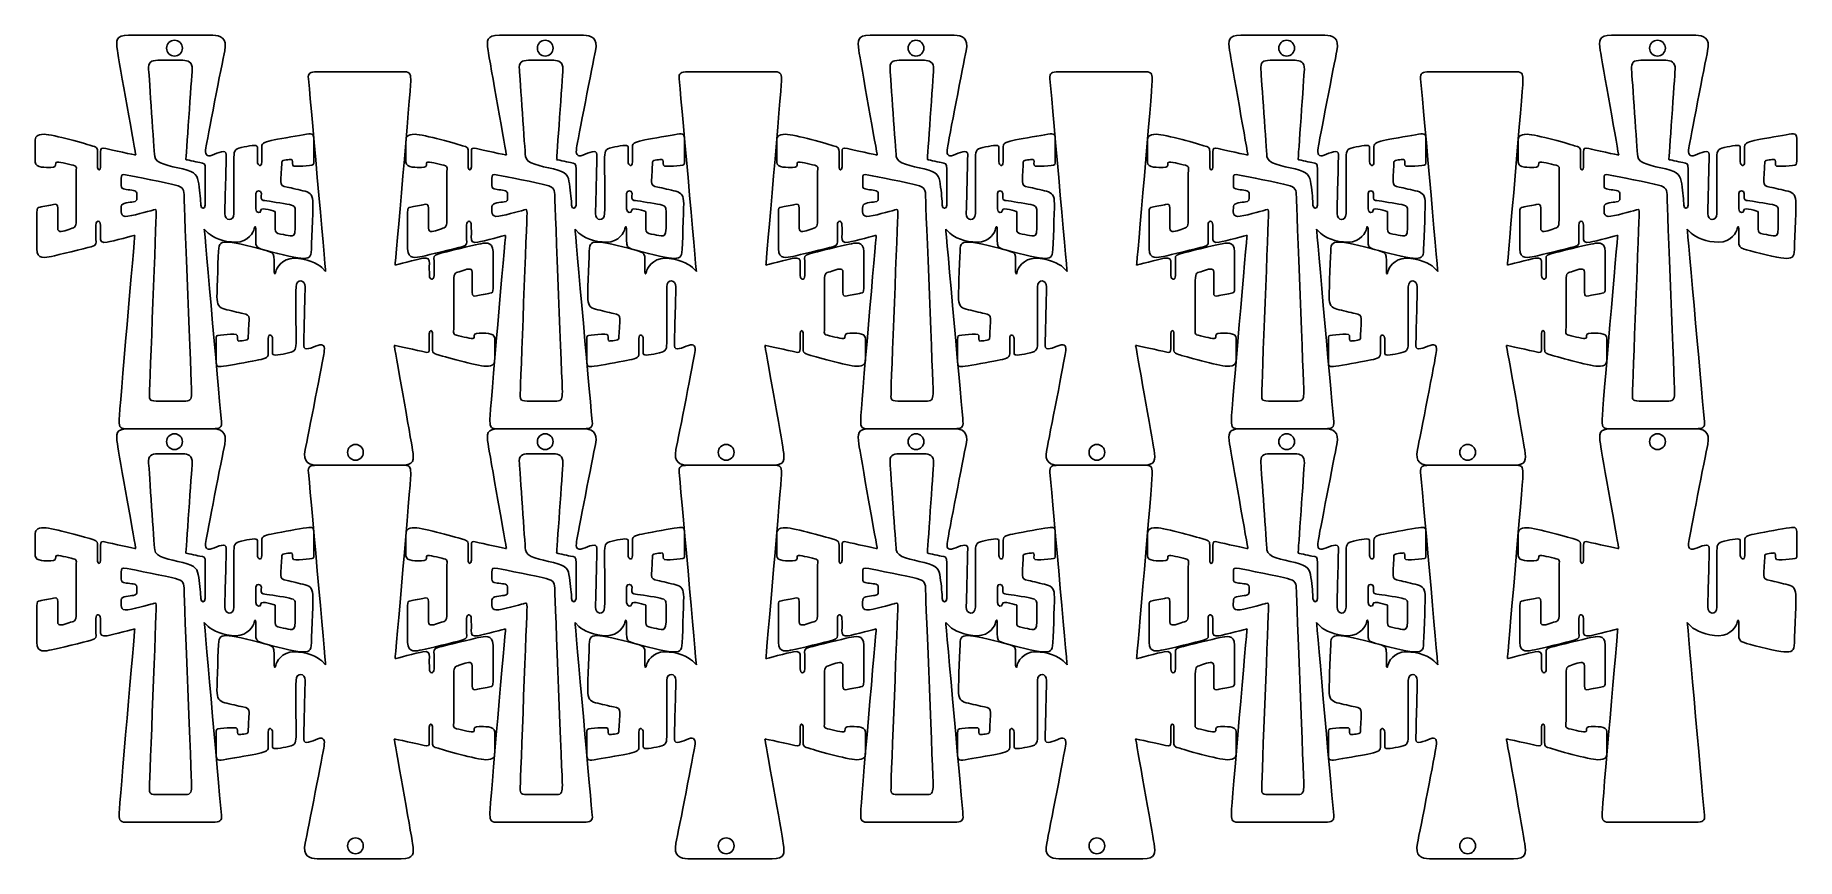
# Model space of a CAD drawing. Extents: x 0 to 3293, y 160 to 1701.
import ezdxf

# ---------------------------------------------------------------- set-up
doc = ezdxf.new("R2010")
doc.units = 0
doc.layers.add('H0110_Printing_Least_9', color=7, linetype='CONTINUOUS')

msp = doc.modelspace()

# ---------------------------------------------------------------- linework, layer by layer
at = {"layer": 'H0110_Printing_Least_9', "color": 1}
for points in [[(331.905292, 1700.665157), (174.688296, 1700.665157)], [(1024.842774, 1700.665157), (867.625778, 1700.665157)], [(1717.795857, 1700.665157), (1560.578861, 1700.665157)], [(2410.73324, 1700.665157), (2253.516244, 1700.665157)], [(3103.670722, 1700.665157), (2946.453726, 1700.665157)], [(229.277294, 1653.687159), (276.224293, 1653.687159)], [(922.214777, 1653.687159), (969.161776, 1653.687159)], [(1615.16786, 1653.687159), (1662.114858, 1653.687159)], [(2308.105242, 1653.687159), (2355.052241, 1653.687159)], [(3001.042725, 1653.687159), (3047.989724, 1653.687159)], [(689.777683, 1632.312859), (526.585687, 1632.312859)], [(1382.715165, 1632.312859), (1219.52317, 1632.312859)], [(2075.668248, 1632.312859), (1912.476252, 1632.312859)], [(2768.605831, 1632.312859), (2605.413835, 1632.312859)], [(0.1253, 1501.938162), (0.1253, 1463.151163)], [(122.353297, 1482.544163), (122.353297, 1454.777164)], [(415.26029, 1463.592163), (415.26029, 1491.580163)], [(423.409289, 1492.241163), (423.409289, 1463.812163)], [(520.751287, 1465.796163), (520.751287, 1505.023162)], [(693.062783, 1501.938162), (693.062783, 1463.151163)], [(815.29078, 1482.544163), (815.29078, 1454.777164)], [(1108.197772, 1463.592163), (1108.197772, 1491.580163)], [(1116.346772, 1492.241163), (1116.346772, 1463.812163)], [(1213.68877, 1465.796163), (1213.68877, 1505.023162)], [(1386.015865, 1501.938162), (1386.015865, 1463.151163)], [(1508.243862, 1482.544163), (1508.243862, 1454.777164)], [(1801.150855, 1463.592163), (1801.150855, 1491.580163)], [(1809.299855, 1492.241163), (1809.299855, 1463.812163)], [(1906.641852, 1465.796163), (1906.641852, 1505.023162)], [(2078.953248, 1501.938162), (2078.953248, 1463.151163)], [(2201.181245, 1482.544163), (2201.181245, 1454.777164)], [(2494.089238, 1463.592163), (2494.089238, 1491.580163)], [(2502.237237, 1492.241163), (2502.237237, 1463.812163)], [(2599.579235, 1465.796163), (2599.579235, 1505.023162)], [(2771.890731, 1501.938162), (2771.890731, 1463.151163)], [(2894.118728, 1482.544163), (2894.118728, 1454.777164)], [(3187.02672, 1463.592163), (3187.02672, 1491.580163)], [(3195.17472, 1492.241163), (3195.17472, 1463.812163)], [(3292.516718, 1465.796163), (3292.516718, 1505.023162)], [(116.627297, 1453.234164), (116.627297, 1474.831163)], [(317.985292, 1449.934164), (317.985292, 1383.017165)], [(809.56478, 1453.234164), (809.56478, 1474.831163)], [(1010.922775, 1449.934164), (1010.922775, 1383.017165)], [(1502.517862, 1453.234164), (1502.517862, 1474.831163)], [(1703.874857, 1449.934164), (1703.874857, 1383.017165)], [(2195.455245, 1453.234164), (2195.455245, 1474.831163)], [(2396.81324, 1449.934164), (2396.81324, 1383.017165)], [(2888.392728, 1453.234164), (2888.392728, 1474.831163)], [(3089.750723, 1449.934164), (3089.750723, 1383.017165)], [(76.545298, 1443.097164), (76.545298, 1355.166166)], [(160.893296, 1419.296165), (160.893296, 1432.519164)], [(769.482781, 1443.097164), (769.482781, 1355.166166)], [(853.830779, 1419.296165), (853.830779, 1432.519164)], [(1462.435863, 1443.097164), (1462.435863, 1355.166166)], [(1546.783861, 1419.296165), (1546.783861, 1432.519164)], [(2155.373246, 1443.097164), (2155.373246, 1355.166166)], [(2239.722244, 1419.296165), (2239.722244, 1432.519164)], [(2848.310729, 1443.097164), (2848.310729, 1355.166166)], [(2932.659727, 1419.296165), (2932.659727, 1432.519164)], [(189.964295, 1395.054165), (189.964295, 1405.192165)], [(412.50729, 1375.661166), (412.50729, 1404.420165)], [(882.901778, 1395.054165), (882.901778, 1405.192165)], [(1105.444772, 1375.661166), (1105.444772, 1404.420165)], [(1575.854861, 1395.054165), (1575.854861, 1405.192165)], [(1798.397855, 1375.661166), (1798.397855, 1404.420165)], [(2268.792243, 1395.054165), (2268.792243, 1405.192165)], [(2491.336238, 1375.661166), (2491.336238, 1404.420165)], [(2961.729726, 1395.054165), (2961.729726, 1405.192165)], [(3184.27372, 1375.661166), (3184.27372, 1404.420165)], [(3.2083, 1369.270166), (3.2083, 1300.953167)], [(42.189299, 1339.519167), (42.189299, 1377.077166)], [(448.735289, 1337.977167), (448.735289, 1370.813166)], [(486.175288, 1372.355166), (486.175288, 1339.740167)], [(696.145783, 1369.270166), (696.145783, 1300.953167)], [(735.126782, 1339.519167), (735.126782, 1377.077166)], [(1141.672771, 1337.977167), (1141.672771, 1370.813166)], [(1179.112771, 1372.355166), (1179.112771, 1339.740167)], [(1389.098865, 1369.270166), (1389.098865, 1300.953167)], [(1428.079864, 1339.519167), (1428.079864, 1377.077166)], [(1834.625854, 1337.977167), (1834.625854, 1370.813166)], [(1872.065853, 1372.355166), (1872.065853, 1339.740167)], [(2082.036248, 1369.270166), (2082.036248, 1300.953167)], [(2121.017247, 1339.519167), (2121.017247, 1377.077166)], [(2527.563237, 1337.977167), (2527.563237, 1370.813166)], [(2565.003236, 1372.355166), (2565.003236, 1339.740167)], [(2774.973731, 1369.270166), (2774.973731, 1300.953167)], [(2813.95473, 1339.519167), (2813.95473, 1377.077166)], [(3220.500719, 1337.977167), (3220.500719, 1370.813166)], [(3257.940719, 1372.355166), (3257.940719, 1339.740167)], [(113.544297, 1318.583167), (113.544297, 1345.690166)], [(316.156292, 1338.197167), (323.424292, 1330.704167)], [(412.39729, 1338.638167), (412.39729, 1317.702167)], [(806.48178, 1318.583167), (806.48178, 1345.690166)], [(1009.093775, 1338.197167), (1016.361775, 1330.704167)], [(1105.334772, 1338.638167), (1105.334772, 1317.702167)], [(1499.434863, 1318.583167), (1499.434863, 1345.690166)], [(1702.046857, 1338.197167), (1709.314857, 1330.704167)], [(1798.287855, 1338.638167), (1798.287855, 1317.702167)], [(2192.372245, 1318.583167), (2192.372245, 1345.690166)], [(2394.98524, 1338.197167), (2402.25224, 1330.704167)], [(2491.225238, 1338.638167), (2491.225238, 1317.702167)], [(2885.309728, 1318.583167), (2885.309728, 1345.690166)], [(3087.922723, 1338.197167), (3095.189723, 1330.704167)], [(3184.16272, 1338.638167), (3184.16272, 1317.702167)], [(855.831679, 1227.699869), (855.831679, 1296.016868)], [(1548.769161, 1227.699869), (1548.769161, 1296.016868)], [(2241.722244, 1227.699869), (2241.722244, 1296.016868)], [(2934.659827, 1227.699869), (2934.659827, 1296.016868)], [(446.642689, 1258.331869), (446.642689, 1279.267868)], [(542.882686, 1258.772869), (535.615687, 1266.265868)], [(745.495681, 1278.386868), (745.495681, 1251.279869)], [(816.85068, 1257.450869), (816.85068, 1219.89287)], [(1139.580172, 1258.331869), (1139.580172, 1279.267868)], [(1235.820169, 1258.772869), (1228.553169, 1266.265868)], [(1438.433164, 1278.386868), (1438.433164, 1251.279869)], [(1509.788162, 1257.450869), (1509.788162, 1219.89287)], [(1832.533254, 1258.331869), (1832.533254, 1279.267868)], [(1928.773252, 1258.772869), (1921.506252, 1266.265868)], [(2131.386247, 1278.386868), (2131.386247, 1251.279869)], [(2202.741245, 1257.450869), (2202.741245, 1219.89287)], [(2525.470837, 1258.331869), (2525.470837, 1279.267868)], [(2621.710834, 1258.772869), (2614.443835, 1266.265868)], [(2824.323829, 1278.386868), (2824.323829, 1251.279869)], [(2895.678828, 1257.450869), (2895.678828, 1219.89287)], [(782.49468, 1153.872871), (782.49468, 1241.803869)], [(1475.432163, 1153.872871), (1475.432163, 1241.803869)], [(2168.385246, 1153.872871), (2168.385246, 1241.803869)], [(2861.322828, 1153.872871), (2861.322828, 1241.803869)], [(338.288692, 1131.173872), (338.288692, 1091.946873)], [(435.630689, 1104.728872), (435.630689, 1133.157872)], [(443.778689, 1133.377872), (443.778689, 1105.389872)], [(736.686682, 1114.425872), (736.686682, 1142.192871)], [(742.412681, 1143.735871), (742.412681, 1122.138872)], [(858.914679, 1095.032873), (858.914679, 1133.818872)], [(1031.226174, 1131.173872), (1031.226174, 1091.946873)], [(1128.568172, 1104.728872), (1128.568172, 1133.157872)], [(1136.716172, 1133.377872), (1136.716172, 1105.389872)], [(1429.624164, 1114.425872), (1429.624164, 1142.192871)], [(1435.350164, 1143.735871), (1435.350164, 1122.138872)], [(1551.852161, 1095.032873), (1551.852161, 1133.818872)], [(1724.179257, 1131.173872), (1724.179257, 1091.946873)], [(1821.521254, 1104.728872), (1821.521254, 1133.157872)], [(1829.669254, 1133.377872), (1829.669254, 1105.389872)], [(2122.577247, 1114.425872), (2122.577247, 1142.192871)], [(2128.303247, 1143.735871), (2128.303247, 1122.138872)], [(2244.805244, 1095.032873), (2244.805244, 1133.818872)], [(2417.11684, 1131.173872), (2417.11684, 1091.946873)], [(2514.458837, 1104.728872), (2514.458837, 1133.157872)], [(2522.606837, 1133.377872), (2522.606837, 1105.389872)], [(2815.51483, 1114.425872), (2815.51483, 1142.192871)], [(2821.240829, 1143.735871), (2821.240829, 1122.138872)], [(2937.742827, 1095.032873), (2937.742827, 1133.818872)], [(281.855293, 1016.335175), (226.357294, 1016.335175)], [(974.792776, 1016.335175), (919.294777, 1016.335175)], [(1667.745858, 1016.335175), (1612.24786, 1016.335175)], [(2360.684241, 1016.335175), (2305.185242, 1016.335175)], [(3053.621724, 1016.335175), (2998.122725, 1016.335175)], [(169.262296, 964.657176), (332.453292, 964.657176)], [(331.905292, 964.657376), (174.688296, 964.657376)], [(862.199778, 964.657176), (1025.390774, 964.657176)], [(1024.842774, 964.657376), (867.625778, 964.657376)], [(1555.152861, 964.657176), (1718.343857, 964.657176)], [(1717.795857, 964.657376), (1560.578861, 964.657376)], [(2248.090244, 964.657176), (2411.28124, 964.657176)], [(2410.73324, 964.657376), (2253.516244, 964.657376)], [(2941.027726, 964.657176), (3104.218722, 964.657176)], [(3103.758422, 964.657376), (2946.541426, 964.657376)], [(229.277294, 917.679377), (276.224293, 917.679377)], [(689.777683, 896.304978), (526.585687, 896.304978)], [(527.134687, 896.304878), (684.351683, 896.304878)], [(922.214777, 917.679377), (969.161776, 917.679377)], [(1382.715165, 896.304978), (1219.52317, 896.304978)], [(1220.072169, 896.304878), (1377.289166, 896.304878)], [(1615.16786, 917.679377), (1662.114858, 917.679377)], [(2075.668248, 896.304978), (1912.476252, 896.304978)], [(1913.025252, 896.304878), (2070.242248, 896.304878)], [(2308.105242, 917.679377), (2355.052241, 917.679377)], [(2768.605831, 896.304978), (2605.413835, 896.304978)], [(2605.962835, 896.304878), (2763.179831, 896.304878)], [(0.1253, 765.930381), (0.1253, 727.143382)], [(520.751287, 729.788382), (520.751287, 769.015381)], [(693.062783, 765.930381), (693.062783, 727.143382)], [(1213.68877, 729.788382), (1213.68877, 769.015381)], [(1386.015865, 765.930381), (1386.015865, 727.143382)], [(1906.641852, 729.788382), (1906.641852, 769.015381)], [(2078.953248, 765.930381), (2078.953248, 727.143382)], [(2599.579235, 729.788382), (2599.579235, 769.015381)], [(2771.978431, 765.929381), (2771.978431, 727.143382)], [(3292.604418, 729.788382), (3292.604418, 769.015381)], [(116.627297, 717.226382), (116.627297, 738.823382)], [(122.353297, 746.536381), (122.353297, 718.769382)], [(415.26029, 727.584382), (415.26029, 755.572381)], [(423.409289, 756.233381), (423.409289, 727.804382)], [(809.56478, 717.226382), (809.56478, 738.823382)], [(815.29078, 746.536381), (815.29078, 718.769382)], [(1108.197772, 727.584382), (1108.197772, 755.572381)], [(1116.346772, 756.233381), (1116.346772, 727.804382)], [(1502.517862, 717.226382), (1502.517862, 738.823382)], [(1508.243862, 746.536381), (1508.243862, 718.769382)], [(1801.150855, 727.584382), (1801.150855, 755.572381)], [(1809.299855, 756.233381), (1809.299855, 727.804382)], [(2195.455245, 717.226382), (2195.455245, 738.823382)], [(2201.181245, 746.536381), (2201.181245, 718.769382)], [(2494.089238, 727.584382), (2494.089238, 755.572381)], [(2502.237237, 756.233381), (2502.237237, 727.804382)], [(2888.480428, 717.226382), (2888.480428, 738.823382)], [(2894.206428, 746.536381), (2894.206428, 718.769382)], [(3187.11442, 727.584382), (3187.11442, 755.572381)], [(3195.26242, 756.233381), (3195.26242, 727.804382)], [(76.545298, 707.089382), (76.545298, 619.158385)], [(160.893296, 683.288383), (160.893296, 696.511383)], [(317.985292, 713.926382), (317.985292, 647.009384)], [(769.482781, 707.089382), (769.482781, 619.158385)], [(853.830779, 683.288383), (853.830779, 696.511383)], [(1010.922775, 713.926382), (1010.922775, 647.009384)], [(1462.435863, 707.089382), (1462.435863, 619.158385)], [(1546.783861, 683.288383), (1546.783861, 696.511383)], [(1703.874857, 713.926382), (1703.874857, 647.009384)], [(2155.373246, 707.089382), (2155.373246, 619.158385)], [(2239.722244, 683.288383), (2239.722244, 696.511383)], [(2396.81324, 713.926382), (2396.81324, 647.009384)], [(2848.398429, 707.089382), (2848.398429, 619.158385)], [(189.964295, 659.046384), (189.964295, 669.184383)], [(412.50729, 639.653384), (412.50729, 668.412383)], [(882.901778, 659.046384), (882.901778, 669.184383)], [(1105.444772, 639.653384), (1105.444772, 668.412383)], [(1575.854861, 659.046384), (1575.854861, 669.184383)], [(1798.397855, 639.653384), (1798.397855, 668.412383)], [(2268.792243, 659.046384), (2268.792243, 669.184383)], [(2491.336238, 639.653384), (2491.336238, 668.412383)], [(3.2083, 633.262384), (3.2083, 564.945386)], [(42.189299, 603.511385), (42.189299, 641.069384)], [(448.735289, 601.969385), (448.735289, 634.805384)], [(486.175288, 636.348384), (486.175288, 603.732385)], [(696.145783, 633.262384), (696.145783, 564.945386)], [(735.126782, 603.511385), (735.126782, 641.069384)], [(1141.672771, 601.969385), (1141.672771, 634.805384)], [(1179.112771, 636.348384), (1179.112771, 603.732385)], [(1389.098865, 633.262384), (1389.098865, 564.945386)], [(1428.079864, 603.511385), (1428.079864, 641.069384)], [(1834.625854, 601.969385), (1834.625854, 634.805384)], [(1872.065853, 636.348384), (1872.065853, 603.732385)], [(2082.036248, 633.262384), (2082.036248, 564.945386)], [(2121.017247, 603.511385), (2121.017247, 641.069384)], [(2527.563237, 601.969385), (2527.563237, 634.805384)], [(2565.003236, 636.348384), (2565.003236, 603.732385)], [(2775.061431, 633.262384), (2775.061431, 564.945386)], [(2814.04243, 603.511385), (2814.04243, 641.069384)], [(113.544297, 582.575385), (113.544297, 609.682385)], [(316.156292, 602.189385), (323.424292, 594.696385)], [(412.39729, 602.630385), (412.39729, 581.694385)], [(806.48178, 582.575385), (806.48178, 609.682385)], [(1009.093775, 602.189385), (1016.361775, 594.696385)], [(1105.334772, 602.630385), (1105.334772, 581.694385)], [(1499.434863, 582.575385), (1499.434863, 609.682385)], [(1702.046857, 602.189385), (1709.314857, 594.696385)], [(1798.287855, 602.630385), (1798.287855, 581.694385)], [(2192.372245, 582.575385), (2192.372245, 609.682385)], [(2394.98524, 602.189385), (2402.25224, 594.696385)], [(2491.225238, 602.630385), (2491.225238, 581.694385)], [(2885.397428, 582.575385), (2885.397428, 609.682385)], [(3088.010423, 602.189385), (3095.277423, 594.696385)], [(3184.25042, 602.630385), (3184.25042, 581.694385)], [(855.831679, 491.691988), (855.831679, 560.008986)], [(1548.769161, 491.691988), (1548.769161, 560.008986)], [(2241.722244, 491.691988), (2241.722244, 560.008986)], [(2934.659827, 491.691988), (2934.659827, 560.008986)], [(446.642689, 522.323987), (446.642689, 543.259986)], [(542.882686, 522.764987), (535.615687, 530.257987)], [(745.495681, 542.378986), (745.495681, 515.271987)], [(1139.580172, 522.323987), (1139.580172, 543.259986)], [(1235.820169, 522.764987), (1228.553169, 530.257987)], [(1438.433164, 542.378986), (1438.433164, 515.271987)], [(1832.533254, 522.323987), (1832.533254, 543.259986)], [(1928.773252, 522.764987), (1921.506252, 530.257987)], [(2131.386247, 542.378986), (2131.386247, 515.271987)], [(2525.470837, 522.323987), (2525.470837, 543.259986)], [(2621.710834, 522.764987), (2614.443835, 530.257987)], [(2824.323829, 542.378986), (2824.323829, 515.271987)], [(782.49468, 417.86499), (782.49468, 505.795987)], [(816.85068, 521.442987), (816.85068, 483.884988)], [(1475.432163, 417.86499), (1475.432163, 505.795987)], [(1509.788162, 521.442987), (1509.788162, 483.884988)], [(2168.385246, 417.86499), (2168.385246, 505.795987)], [(2202.741245, 521.442987), (2202.741245, 483.884988)], [(2861.322828, 417.86499), (2861.322828, 505.795987)], [(2895.678828, 521.442987), (2895.678828, 483.884988)], [(338.288692, 395.16599), (338.288692, 355.938991)], [(435.630689, 368.720991), (435.630689, 397.14999)], [(443.778689, 397.36999), (443.778689, 369.381991)], [(736.686682, 378.417991), (736.686682, 406.18499)], [(742.412681, 407.72799), (742.412681, 386.13099)], [(858.914679, 359.024991), (858.914679, 397.81099)], [(1031.226174, 395.16599), (1031.226174, 355.938991)], [(1128.568172, 368.720991), (1128.568172, 397.14999)], [(1136.716172, 397.36999), (1136.716172, 369.381991)], [(1429.624164, 378.417991), (1429.624164, 406.18499)], [(1435.350164, 407.72799), (1435.350164, 386.13099)], [(1551.852161, 359.024991), (1551.852161, 397.81099)], [(1724.179257, 395.16599), (1724.179257, 355.938991)], [(1821.521254, 368.720991), (1821.521254, 397.14999)], [(1829.669254, 397.36999), (1829.669254, 369.381991)], [(2122.577247, 378.417991), (2122.577247, 406.18499)], [(2128.303247, 407.72799), (2128.303247, 386.13099)], [(2244.805244, 359.024991), (2244.805244, 397.81099)], [(2417.11684, 395.16599), (2417.11684, 355.938991)], [(2514.458837, 368.720991), (2514.458837, 397.14999)], [(2522.606837, 397.36999), (2522.606837, 369.381991)], [(2815.51483, 378.417991), (2815.51483, 406.18499)], [(2821.240829, 407.72799), (2821.240829, 386.13099)], [(2937.742827, 359.024991), (2937.742827, 397.81099)], [(281.855293, 280.327393), (226.357294, 280.327393)], [(974.792776, 280.327393), (919.294777, 280.327393)], [(1667.745858, 280.327393), (1612.24786, 280.327393)], [(2360.684241, 280.327393), (2305.185242, 280.327393)], [(169.262296, 228.649394), (332.453292, 228.649394)], [(862.199778, 228.649394), (1025.390774, 228.649394)], [(1555.152861, 228.649394), (1718.343857, 228.649394)], [(2248.090244, 228.649394), (2411.28124, 228.649394)], [(2941.115426, 228.649394), (3104.307422, 228.649394)], [(527.134687, 160.296996), (684.351683, 160.296996)], [(1220.072169, 160.296996), (1377.289166, 160.296996)], [(1913.025252, 160.296996), (2070.242248, 160.296996)], [(2605.962835, 160.296996), (2763.179831, 160.296996)]]:
    msp.add_lwpolyline(points, dxfattribs=at)
for points in [[(260.438293, 1691.219158)], [(953.375776, 1691.219158)], [(1646.328859, 1691.219158)], [(2339.266242, 1691.219158)], [(3032.203724, 1691.219158)], [(506.876287, 1515.382162)], [(1199.81377, 1515.382162)], [(1892.766853, 1515.382162)], [(2585.705235, 1515.382162)], [(3278.642718, 1515.382162)], [(470.098288, 1384.917165)], [(1163.035771, 1384.917165)], [(1855.988854, 1384.917165)], [(2548.926236, 1384.917165)], [(3241.863719, 1384.917165)], [(352.162691, 1081.587873)], [(1045.101174, 1081.587873)], [(1738.054257, 1081.587873)], [(2430.990839, 1081.587873)], [(281.855293, 1016.335175)], [(974.792776, 1016.335175)], [(1667.745858, 1016.335175)], [(2360.684241, 1016.335175)], [(3053.621724, 1016.335175)], [(260.438293, 955.211376)], [(953.375776, 955.211376)], [(1646.328859, 955.211376)], [(2339.266242, 955.211376)], [(3032.291424, 955.211376)], [(598.601685, 905.750877)], [(1291.539168, 905.750877)], [(1984.49225, 905.750877)], [(2677.429833, 905.750877)], [(506.876287, 779.374381)], [(1199.81377, 779.374381)], [(1892.766853, 779.374381)], [(2585.705235, 779.374381)], [(3278.729418, 779.374381)], [(470.098288, 648.909384)], [(1163.035771, 648.909384)], [(1855.988854, 648.909384)], [(2548.926236, 648.909384)], [(352.162691, 345.579991)], [(1045.101174, 345.579991)], [(1738.054257, 345.579991)], [(2430.990839, 345.579991)], [(281.855293, 280.327393)], [(974.792776, 280.327393)], [(1667.745858, 280.327393)], [(2360.684241, 280.327393)], [(598.601685, 169.742996)], [(1291.539168, 169.742996)], [(1984.49225, 169.742996)], [(2677.429833, 169.742996)]]:
    msp.add_lwpolyline(points, close=True, dxfattribs=at)
for points in [[(174.688296, 1700.665157), (150.396296, 1700.665157), (150.941296, 1691.105158), (153.671296, 1672.260158)], [(245.696294, 1676.478158), (245.696294, 1684.619158), (252.296294, 1691.219158), (260.438293, 1691.219158)], [(260.438293, 1691.219158), (268.580293, 1691.219158), (275.180293, 1684.619158), (275.180293, 1676.478158)], [(354.286291, 1671.440158), (359.472291, 1695.475158), (346.098291, 1700.665157), (331.905292, 1700.665157)], [(867.625778, 1700.665157), (843.332779, 1700.665157), (843.878779, 1691.105158), (846.608779, 1672.260158)], [(938.633777, 1676.478158), (938.633777, 1684.619158), (945.233776, 1691.219158), (953.375776, 1691.219158)], [(953.375776, 1691.219158), (961.517776, 1691.219158), (968.117776, 1684.619158), (968.117776, 1676.478158)], [(1047.223774, 1671.440158), (1052.409774, 1695.475158), (1039.035774, 1700.665157), (1024.842774, 1700.665157)], [(1560.578861, 1700.665157), (1536.285862, 1700.665157), (1536.831862, 1691.105158), (1539.561862, 1672.260158)], [(1631.586859, 1676.478158), (1631.586859, 1684.619158), (1638.186859, 1691.219158), (1646.328859, 1691.219158)], [(1646.328859, 1691.219158), (1654.470859, 1691.219158), (1661.070858, 1684.619158), (1661.070858, 1676.478158)], [(1740.176856, 1671.440158), (1745.362856, 1695.475158), (1731.988857, 1700.665157), (1717.795857, 1700.665157)], [(2253.516244, 1700.665157), (2229.224244, 1700.665157), (2229.770244, 1691.105158), (2232.499244, 1672.260158)], [(2324.524242, 1676.478158), (2324.524242, 1684.619158), (2331.124242, 1691.219158), (2339.266242, 1691.219158)], [(2339.266242, 1691.219158), (2347.408241, 1691.219158), (2354.008241, 1684.619158), (2354.008241, 1676.478158)], [(2433.114239, 1671.440158), (2438.300239, 1695.475158), (2424.926239, 1700.665157), (2410.73324, 1700.665157)], [(2946.453726, 1700.665157), (2922.161727, 1700.665157), (2922.707727, 1691.105158), (2925.436727, 1672.260158)], [(3017.461725, 1676.478158), (3017.461725, 1684.619158), (3024.061724, 1691.219158), (3032.203724, 1691.219158)], [(3032.203724, 1691.219158), (3040.345724, 1691.219158), (3046.945724, 1684.619158), (3046.945724, 1676.478158)], [(3126.051722, 1671.440158), (3131.237722, 1695.475158), (3117.863722, 1700.665157), (3103.670722, 1700.665157)], [(153.671296, 1672.260158), (156.400296, 1653.414159), (188.062295, 1476.427163), (188.062295, 1476.427163)], [(212.081295, 1635.933159), (210.990295, 1650.136159), (216.176295, 1653.687159), (229.277294, 1653.687159)], [(260.438293, 1661.737158), (252.296294, 1661.737158), (245.696294, 1668.337158), (245.696294, 1676.478158)], [(275.180293, 1676.478158), (275.180293, 1668.337158), (268.580293, 1661.737158), (260.438293, 1661.737158)], [(276.224293, 1653.687159), (285.231293, 1653.687159), (294.238293, 1650.956159), (293.419293, 1636.480159)], [(319.076292, 1489.810163), (320.987292, 1501.282162), (349.100291, 1647.405159), (354.286291, 1671.440158)], [(846.608779, 1672.260158), (849.337779, 1653.414159), (880.999778, 1476.427163), (880.999778, 1476.427163)], [(905.018777, 1635.933159), (903.927777, 1650.136159), (909.113777, 1653.687159), (922.214777, 1653.687159)], [(953.375776, 1661.737158), (945.233776, 1661.737158), (938.633777, 1668.337158), (938.633777, 1676.478158)], [(968.117776, 1676.478158), (968.117776, 1668.337158), (961.517776, 1661.737158), (953.375776, 1661.737158)], [(969.161776, 1653.687159), (978.168776, 1653.687159), (987.175775, 1650.956159), (986.356775, 1636.480159)], [(1012.013775, 1489.810163), (1013.924775, 1501.282162), (1042.037774, 1647.405159), (1047.223774, 1671.440158)], [(1539.561862, 1672.260158), (1542.290861, 1653.414159), (1573.952861, 1476.427163), (1573.952861, 1476.427163)], [(1597.97186, 1635.933159), (1596.88086, 1650.136159), (1602.06686, 1653.687159), (1615.16786, 1653.687159)], [(1646.328859, 1661.737158), (1638.186859, 1661.737158), (1631.586859, 1668.337158), (1631.586859, 1676.478158)], [(1661.070858, 1676.478158), (1661.070858, 1668.337158), (1654.470859, 1661.737158), (1646.328859, 1661.737158)], [(1662.114858, 1653.687159), (1671.121858, 1653.687159), (1680.128858, 1650.956159), (1679.309858, 1636.480159)], [(1704.966857, 1489.810163), (1706.877857, 1501.282162), (1734.990857, 1647.405159), (1740.176856, 1671.440158)], [(2232.499244, 1672.260158), (2235.228244, 1653.414159), (2266.890243, 1476.427163), (2266.890243, 1476.427163)], [(2290.909243, 1635.933159), (2289.818243, 1650.136159), (2295.004243, 1653.687159), (2308.105242, 1653.687159)], [(2339.266242, 1661.737158), (2331.124242, 1661.737158), (2324.524242, 1668.337158), (2324.524242, 1676.478158)], [(2354.008241, 1676.478158), (2354.008241, 1668.337158), (2347.408241, 1661.737158), (2339.266242, 1661.737158)], [(2355.052241, 1653.687159), (2364.059241, 1653.687159), (2373.066241, 1650.956159), (2372.247241, 1636.480159)], [(2397.90424, 1489.810163), (2399.81524, 1501.282162), (2427.928239, 1647.405159), (2433.114239, 1671.440158)], [(2925.436727, 1672.260158), (2928.165727, 1653.414159), (2959.827726, 1476.427163), (2959.827726, 1476.427163)], [(2983.846725, 1635.933159), (2982.755725, 1650.136159), (2987.941725, 1653.687159), (3001.042725, 1653.687159)], [(3032.203724, 1661.737158), (3024.061724, 1661.737158), (3017.461725, 1668.337158), (3017.461725, 1676.478158)], [(3046.945724, 1676.478158), (3046.945724, 1668.337158), (3040.345724, 1661.737158), (3032.203724, 1661.737158)], [(3047.989724, 1653.687159), (3056.996724, 1653.687159), (3066.003723, 1650.956159), (3065.184723, 1636.480159)], [(3090.841723, 1489.810163), (3092.752723, 1501.282162), (3120.865722, 1647.405159), (3126.051722, 1671.440158)], [(223.545294, 1473.969163), (222.180294, 1487.898163), (213.173295, 1621.731159), (212.081295, 1635.933159)], [(293.419293, 1636.480159), (292.600293, 1622.004159), (281.683293, 1467.960163), (281.683293, 1467.960163)], [(526.585687, 1632.312859), (514.473687, 1632.312859), (509.407687, 1630.108859), (510.729687, 1618.86986)], [(510.729687, 1618.86986), (512.050687, 1607.63086), (542.882686, 1258.772869), (542.882686, 1258.772869)], [(672.819683, 1270.672868), (672.819683, 1270.672868), (701.889682, 1601.01886), (701.889682, 1613.80086)], [(701.889682, 1613.80086), (701.889682, 1626.582859), (702.330682, 1632.312859), (689.777683, 1632.312859)], [(916.482777, 1473.969163), (915.117777, 1487.898163), (906.110777, 1621.731159), (905.018777, 1635.933159)], [(986.356775, 1636.480159), (985.537775, 1622.004159), (974.620776, 1467.960163), (974.620776, 1467.960163)], [(1219.52317, 1632.312859), (1207.41117, 1632.312859), (1202.34617, 1630.108859), (1203.66717, 1618.86986)], [(1203.66717, 1618.86986), (1204.98817, 1607.63086), (1235.820169, 1258.772869), (1235.820169, 1258.772869)], [(1365.757166, 1270.672868), (1365.757166, 1270.672868), (1394.827165, 1601.01886), (1394.827165, 1613.80086)], [(1394.827165, 1613.80086), (1394.827165, 1626.582859), (1395.268165, 1632.312859), (1382.715165, 1632.312859)], [(1609.43586, 1473.969163), (1608.07086, 1487.898163), (1599.06386, 1621.731159), (1597.97186, 1635.933159)], [(1679.309858, 1636.480159), (1678.490858, 1622.004159), (1667.573858, 1467.960163), (1667.573858, 1467.960163)], [(1912.476252, 1632.312859), (1900.364252, 1632.312859), (1895.299253, 1630.108859), (1896.620253, 1618.86986)], [(1896.620253, 1618.86986), (1897.941253, 1607.63086), (1928.773252, 1258.772869), (1928.773252, 1258.772869)], [(2058.710249, 1270.672868), (2058.710249, 1270.672868), (2087.780248, 1601.01886), (2087.780248, 1613.80086)], [(2087.780248, 1613.80086), (2087.780248, 1626.582859), (2088.221248, 1632.312859), (2075.668248, 1632.312859)], [(2302.373242, 1473.969163), (2301.009242, 1487.898163), (2292.001243, 1621.731159), (2290.909243, 1635.933159)], [(2372.247241, 1636.480159), (2371.428241, 1622.004159), (2360.511241, 1467.960163), (2360.511241, 1467.960163)], [(2605.413835, 1632.312859), (2593.301835, 1632.312859), (2588.235835, 1630.108859), (2589.557835, 1618.86986)], [(2589.557835, 1618.86986), (2590.878835, 1607.63086), (2621.710834, 1258.772869), (2621.710834, 1258.772869)], [(2751.647831, 1270.672868), (2751.647831, 1270.672868), (2780.71783, 1601.01886), (2780.71783, 1613.80086)], [(2780.71783, 1613.80086), (2780.71783, 1626.582859), (2781.15883, 1632.312859), (2768.605831, 1632.312859)], [(2995.310725, 1473.969163), (2993.946725, 1487.898163), (2984.938725, 1621.731159), (2983.846725, 1635.933159)], [(3065.184723, 1636.480159), (3064.365723, 1622.004159), (3053.448724, 1467.960163), (3053.448724, 1467.960163)], [(17.0823, 1515.382162), (1.6663, 1515.382162), (0.1253, 1510.312162), (0.1253, 1501.938162)], [(108.038297, 1493.343163), (98.568298, 1496.208163), (32.499299, 1515.382162), (17.0823, 1515.382162)], [(506.876287, 1515.382162), (493.883288, 1513.179162), (462.170288, 1507.888162), (446.753289, 1504.802162)], [(520.751287, 1505.023162), (520.751287, 1514.940162), (519.870287, 1517.584162), (506.876287, 1515.382162)], [(710.019782, 1515.382162), (694.603783, 1515.382162), (693.062783, 1510.312162), (693.062783, 1501.938162)], [(800.97578, 1493.343163), (791.50578, 1496.208163), (725.436782, 1515.382162), (710.019782, 1515.382162)], [(1199.81377, 1515.382162), (1186.82077, 1513.179162), (1155.107771, 1507.888162), (1139.690772, 1504.802162)], [(1213.68877, 1505.023162), (1213.68877, 1514.940162), (1212.80777, 1517.584162), (1199.81377, 1515.382162)], [(1402.972865, 1515.382162), (1387.556865, 1515.382162), (1386.015865, 1510.312162), (1386.015865, 1501.938162)], [(1493.928863, 1493.343163), (1484.458863, 1496.208163), (1418.389865, 1515.382162), (1402.972865, 1515.382162)], [(1892.766853, 1515.382162), (1879.773853, 1513.179162), (1848.060854, 1507.888162), (1832.643854, 1504.802162)], [(1906.641852, 1505.023162), (1906.641852, 1514.940162), (1905.760852, 1517.584162), (1892.766853, 1515.382162)], [(2095.911248, 1515.382162), (2080.495248, 1515.382162), (2078.953248, 1510.312162), (2078.953248, 1501.938162)], [(2186.866245, 1493.343163), (2177.396246, 1496.208163), (2111.327247, 1515.382162), (2095.911248, 1515.382162)], [(2585.705235, 1515.382162), (2572.711236, 1513.179162), (2540.998236, 1507.888162), (2525.582237, 1504.802162)], [(2599.579235, 1505.023162), (2599.579235, 1514.940162), (2598.698235, 1517.584162), (2585.705235, 1515.382162)], [(2788.84873, 1515.382162), (2773.432731, 1515.382162), (2771.890731, 1510.312162), (2771.890731, 1501.938162)], [(2879.803728, 1493.343163), (2870.333728, 1496.208163), (2804.26473, 1515.382162), (2788.84873, 1515.382162)], [(3278.642718, 1515.382162), (3265.648718, 1513.179162), (3233.935719, 1507.888162), (3218.51972, 1504.802162)], [(3292.516718, 1505.023162), (3292.516718, 1514.940162), (3291.635718, 1517.584162), (3278.642718, 1515.382162)], [(116.627297, 1474.831163), (116.627297, 1488.715163), (117.508297, 1490.478163), (108.038297, 1493.343163)], [(132.263297, 1488.715163), (123.674297, 1491.139163), (122.353297, 1489.156163), (122.353297, 1482.544163)], [(188.062295, 1476.427163), (188.062295, 1476.427163), (140.852296, 1486.291163), (132.263297, 1488.715163)], [(330.692292, 1476.427163), (319.680292, 1472.293163), (317.166292, 1478.339163), (319.076292, 1489.810163)], [(357.119291, 1477.255163), (357.119291, 1488.274163), (341.703291, 1480.561163), (330.692292, 1476.427163)], [(385.30929, 1490.478163), (371.655291, 1487.613163), (371.434291, 1483.426163), (371.434291, 1466.897163)], [(415.26029, 1491.580163), (415.26029, 1497.530163), (398.96329, 1493.343163), (385.30929, 1490.478163)], [(446.753289, 1504.802162), (431.337289, 1501.717162), (423.409289, 1499.954163), (423.409289, 1492.241163)], [(809.56478, 1474.831163), (809.56478, 1488.715163), (810.44578, 1490.478163), (800.97578, 1493.343163)], [(825.200779, 1488.715163), (816.61178, 1491.139163), (815.29078, 1489.156163), (815.29078, 1482.544163)], [(880.999778, 1476.427163), (880.999778, 1476.427163), (833.789779, 1486.291163), (825.200779, 1488.715163)], [(1023.629774, 1476.427163), (1012.617775, 1472.293163), (1010.103775, 1478.339163), (1012.013775, 1489.810163)], [(1050.056774, 1477.255163), (1050.056774, 1488.274163), (1034.640774, 1480.561163), (1023.629774, 1476.427163)], [(1078.246773, 1490.478163), (1064.592773, 1487.613163), (1064.371773, 1483.426163), (1064.371773, 1466.897163)], [(1108.197772, 1491.580163), (1108.197772, 1497.530163), (1091.900773, 1493.343163), (1078.246773, 1490.478163)], [(1139.690772, 1504.802162), (1124.274772, 1501.717162), (1116.346772, 1499.954163), (1116.346772, 1492.241163)], [(1502.517862, 1474.831163), (1502.517862, 1488.715163), (1503.398862, 1490.478163), (1493.928863, 1493.343163)], [(1518.153862, 1488.715163), (1509.564862, 1491.139163), (1508.243862, 1489.156163), (1508.243862, 1482.544163)], [(1573.952861, 1476.427163), (1573.952861, 1476.427163), (1526.742862, 1486.291163), (1518.153862, 1488.715163)], [(1716.582857, 1476.427163), (1705.570857, 1472.293163), (1703.056857, 1478.339163), (1704.966857, 1489.810163)], [(1743.009856, 1477.255163), (1743.009856, 1488.274163), (1727.593857, 1480.561163), (1716.582857, 1476.427163)], [(1771.199856, 1490.478163), (1757.545856, 1487.613163), (1757.324856, 1483.426163), (1757.324856, 1466.897163)], [(1801.150855, 1491.580163), (1801.150855, 1497.530163), (1784.853855, 1493.343163), (1771.199856, 1490.478163)], [(1832.643854, 1504.802162), (1817.227855, 1501.717162), (1809.299855, 1499.954163), (1809.299855, 1492.241163)], [(2195.455245, 1474.831163), (2195.455245, 1488.715163), (2196.336245, 1490.478163), (2186.866245, 1493.343163)], [(2211.092245, 1488.715163), (2202.502245, 1491.139163), (2201.181245, 1489.156163), (2201.181245, 1482.544163)], [(2266.890243, 1476.427163), (2266.890243, 1476.427163), (2219.681245, 1486.291163), (2211.092245, 1488.715163)], [(2409.52024, 1476.427163), (2398.50824, 1472.293163), (2395.99424, 1478.339163), (2397.90424, 1489.810163)], [(2435.947239, 1477.255163), (2435.947239, 1488.274163), (2420.531239, 1480.561163), (2409.52024, 1476.427163)], [(2464.137238, 1490.478163), (2450.483239, 1487.613163), (2450.262239, 1483.426163), (2450.262239, 1466.897163)], [(2494.089238, 1491.580163), (2494.089238, 1497.530163), (2477.791238, 1493.343163), (2464.137238, 1490.478163)], [(2525.582237, 1504.802162), (2510.165237, 1501.717162), (2502.237237, 1499.954163), (2502.237237, 1492.241163)], [(2888.392728, 1474.831163), (2888.392728, 1488.715163), (2889.273728, 1490.478163), (2879.803728, 1493.343163)], [(2904.029727, 1488.715163), (2895.439728, 1491.139163), (2894.118728, 1489.156163), (2894.118728, 1482.544163)], [(2959.827726, 1476.427163), (2959.827726, 1476.427163), (2912.618727, 1486.291163), (2904.029727, 1488.715163)], [(3102.457722, 1476.427163), (3091.445723, 1472.293163), (3088.931723, 1478.339163), (3090.841723, 1489.810163)], [(3128.884722, 1477.255163), (3128.884722, 1488.274163), (3113.468722, 1480.561163), (3102.457722, 1476.427163)], [(3157.074721, 1490.478163), (3143.420721, 1487.613163), (3143.199721, 1483.426163), (3143.199721, 1466.897163)], [(3187.02672, 1491.580163), (3187.02672, 1497.530163), (3170.728721, 1493.343163), (3157.074721, 1490.478163)], [(3218.51972, 1504.802162), (3203.10272, 1501.717162), (3195.17472, 1499.954163), (3195.17472, 1492.241163)], [(0.1253, 1463.151163), (0.1253, 1451.912164), (21.047299, 1453.454164), (29.415299, 1453.454164)], [(29.415299, 1453.454164), (37.784299, 1453.454164), (38.445299, 1455.879164), (38.445299, 1461.168163)], [(38.445299, 1461.168163), (38.445299, 1466.457163), (54.081299, 1461.168163), (67.075298, 1458.523164)], [(67.075298, 1458.523164), (80.069298, 1455.879164), (76.545298, 1453.454164), (76.545298, 1443.097164)], [(122.353297, 1454.777164), (122.353297, 1446.843164), (116.627297, 1447.284164), (116.627297, 1453.234164)], [(275.951293, 1450.480164), (251.113294, 1456.489164), (224.910294, 1460.039163), (223.545294, 1473.969163)], [(305.702292, 1422.518164), (303.518292, 1437.916164), (300.789292, 1444.471164), (275.951293, 1450.480164)], [(281.683293, 1467.960163), (281.683293, 1467.960163), (299.424293, 1464.136163), (307.612292, 1462.497163)], [(307.612292, 1462.497163), (315.801292, 1460.859163), (317.985292, 1462.497163), (317.985292, 1449.934164)], [(354.477291, 1367.066166), (354.697291, 1380.950165), (357.119291, 1466.236163), (357.119291, 1477.255163)], [(371.434291, 1466.897163), (371.434291, 1450.369164), (371.875291, 1383.154165), (371.434291, 1367.066166)], [(423.409289, 1463.812163), (423.409289, 1452.353164), (415.26029, 1457.642164), (415.26029, 1463.592163)], [(459.306289, 1427.009164), (459.086289, 1434.502164), (460.848288, 1455.879164), (460.848288, 1460.286163)], [(460.848288, 1460.286163), (460.848288, 1464.694163), (461.289288, 1465.796163), (463.711288, 1466.236163)], [(463.711288, 1466.236163), (466.134288, 1466.677163), (471.860288, 1467.999163), (474.503288, 1467.999163)], [(474.503288, 1467.999163), (477.145288, 1467.999163), (481.109288, 1469.983163), (481.109288, 1464.253163)], [(481.109288, 1464.253163), (481.109288, 1458.523164), (479.568288, 1455.438164), (487.496288, 1455.438164)], [(487.496288, 1455.438164), (495.425288, 1455.438164), (504.894287, 1456.319164), (512.823287, 1457.201164)], [(512.823287, 1457.201164), (520.751287, 1458.082164), (520.751287, 1457.862164), (520.751287, 1465.796163)], [(693.062783, 1463.151163), (693.062783, 1451.912164), (713.984782, 1453.454164), (722.353782, 1453.454164)], [(722.353782, 1453.454164), (730.721782, 1453.454164), (731.382782, 1455.879164), (731.382782, 1461.168163)], [(731.382782, 1461.168163), (731.382782, 1466.457163), (747.018781, 1461.168163), (760.012781, 1458.523164)], [(760.012781, 1458.523164), (773.006781, 1455.879164), (769.482781, 1453.454164), (769.482781, 1443.097164)], [(815.29078, 1454.777164), (815.29078, 1446.843164), (809.56478, 1447.284164), (809.56478, 1453.234164)], [(968.888776, 1450.480164), (944.050776, 1456.489164), (917.847777, 1460.039163), (916.482777, 1473.969163)], [(998.639775, 1422.518164), (996.455775, 1437.916164), (993.726775, 1444.471164), (968.888776, 1450.480164)], [(974.620776, 1467.960163), (974.620776, 1467.960163), (992.361775, 1464.136163), (1000.549775, 1462.497163)], [(1000.549775, 1462.497163), (1008.738775, 1460.859163), (1010.922775, 1462.497163), (1010.922775, 1449.934164)], [(1047.414774, 1367.066166), (1047.634774, 1380.950165), (1050.056774, 1466.236163), (1050.056774, 1477.255163)], [(1064.371773, 1466.897163), (1064.371773, 1450.369164), (1064.812773, 1383.154165), (1064.371773, 1367.066166)], [(1116.346772, 1463.812163), (1116.346772, 1452.353164), (1108.197772, 1457.642164), (1108.197772, 1463.592163)], [(1152.243771, 1427.009164), (1152.023771, 1434.502164), (1153.785771, 1455.879164), (1153.785771, 1460.286163)], [(1153.785771, 1460.286163), (1153.785771, 1464.694163), (1154.226771, 1465.796163), (1156.648771, 1466.236163)], [(1156.648771, 1466.236163), (1159.071771, 1466.677163), (1164.797771, 1467.999163), (1167.440771, 1467.999163)], [(1167.440771, 1467.999163), (1170.082771, 1467.999163), (1174.046771, 1469.983163), (1174.046771, 1464.253163)], [(1174.046771, 1464.253163), (1174.046771, 1458.523164), (1172.505771, 1455.438164), (1180.43377, 1455.438164)], [(1180.43377, 1455.438164), (1188.36277, 1455.438164), (1197.83177, 1456.319164), (1205.76077, 1457.201164)], [(1205.76077, 1457.201164), (1213.68877, 1458.082164), (1213.68877, 1457.862164), (1213.68877, 1465.796163)], [(1386.015865, 1463.151163), (1386.015865, 1451.912164), (1406.937865, 1453.454164), (1415.306865, 1453.454164)], [(1415.306865, 1453.454164), (1423.674864, 1453.454164), (1424.335864, 1455.879164), (1424.335864, 1461.168163)], [(1424.335864, 1461.168163), (1424.335864, 1466.457163), (1439.971864, 1461.168163), (1452.965864, 1458.523164)], [(1452.965864, 1458.523164), (1465.959863, 1455.879164), (1462.435863, 1453.454164), (1462.435863, 1443.097164)], [(1508.243862, 1454.777164), (1508.243862, 1446.843164), (1502.517862, 1447.284164), (1502.517862, 1453.234164)], [(1661.841858, 1450.480164), (1637.003859, 1456.489164), (1610.80086, 1460.039163), (1609.43586, 1473.969163)], [(1691.592858, 1422.518164), (1689.408858, 1437.916164), (1686.679858, 1444.471164), (1661.841858, 1450.480164)], [(1667.573858, 1467.960163), (1667.573858, 1467.960163), (1685.314858, 1464.136163), (1693.502858, 1462.497163)], [(1693.502858, 1462.497163), (1701.691857, 1460.859163), (1703.874857, 1462.497163), (1703.874857, 1449.934164)], [(1740.367856, 1367.066166), (1740.587856, 1380.950165), (1743.009856, 1466.236163), (1743.009856, 1477.255163)], [(1757.324856, 1466.897163), (1757.324856, 1450.369164), (1757.765856, 1383.154165), (1757.324856, 1367.066166)], [(1809.299855, 1463.812163), (1809.299855, 1452.353164), (1801.150855, 1457.642164), (1801.150855, 1463.592163)], [(1845.196854, 1427.009164), (1844.976854, 1434.502164), (1846.738854, 1455.879164), (1846.738854, 1460.286163)], [(1846.738854, 1460.286163), (1846.738854, 1464.694163), (1847.179854, 1465.796163), (1849.601854, 1466.236163)], [(1849.601854, 1466.236163), (1852.024854, 1466.677163), (1857.750854, 1467.999163), (1860.393853, 1467.999163)], [(1860.393853, 1467.999163), (1863.035853, 1467.999163), (1866.999853, 1469.983163), (1866.999853, 1464.253163)], [(1866.999853, 1464.253163), (1866.999853, 1458.523164), (1865.458853, 1455.438164), (1873.386853, 1455.438164)], [(1873.386853, 1455.438164), (1881.315853, 1455.438164), (1890.784853, 1456.319164), (1898.713853, 1457.201164)], [(1898.713853, 1457.201164), (1906.641852, 1458.082164), (1906.641852, 1457.862164), (1906.641852, 1465.796163)], [(2078.953248, 1463.151163), (2078.953248, 1451.912164), (2099.875248, 1453.454164), (2108.244247, 1453.454164)], [(2108.244247, 1453.454164), (2116.612247, 1453.454164), (2117.273247, 1455.879164), (2117.273247, 1461.168163)], [(2117.273247, 1461.168163), (2117.273247, 1466.457163), (2132.909247, 1461.168163), (2145.903246, 1458.523164)], [(2145.903246, 1458.523164), (2158.897246, 1455.879164), (2155.373246, 1453.454164), (2155.373246, 1443.097164)], [(2201.181245, 1454.777164), (2201.181245, 1446.843164), (2195.455245, 1447.284164), (2195.455245, 1453.234164)], [(2354.779241, 1450.480164), (2329.941242, 1456.489164), (2303.738242, 1460.039163), (2302.373242, 1473.969163)], [(2384.53024, 1422.518164), (2382.34624, 1437.916164), (2379.617241, 1444.471164), (2354.779241, 1450.480164)], [(2360.511241, 1467.960163), (2360.511241, 1467.960163), (2378.252241, 1464.136163), (2386.44024, 1462.497163)], [(2386.44024, 1462.497163), (2394.62924, 1460.859163), (2396.81324, 1462.497163), (2396.81324, 1449.934164)], [(2433.305239, 1367.066166), (2433.525239, 1380.950165), (2435.947239, 1466.236163), (2435.947239, 1477.255163)], [(2450.262239, 1466.897163), (2450.262239, 1450.369164), (2450.703239, 1383.154165), (2450.262239, 1367.066166)], [(2502.237237, 1463.812163), (2502.237237, 1452.353164), (2494.089238, 1457.642164), (2494.089238, 1463.592163)], [(2538.134237, 1427.009164), (2537.915237, 1434.502164), (2539.676237, 1455.879164), (2539.676237, 1460.286163)], [(2539.676237, 1460.286163), (2539.676237, 1464.694163), (2540.117236, 1465.796163), (2542.539236, 1466.236163)], [(2542.539236, 1466.236163), (2544.962236, 1466.677163), (2550.688236, 1467.999163), (2553.331236, 1467.999163)], [(2553.331236, 1467.999163), (2555.973236, 1467.999163), (2559.937236, 1469.983163), (2559.937236, 1464.253163)], [(2559.937236, 1464.253163), (2559.937236, 1458.523164), (2558.396236, 1455.438164), (2566.324236, 1455.438164)], [(2566.324236, 1455.438164), (2574.253236, 1455.438164), (2583.722235, 1456.319164), (2591.651235, 1457.201164)], [(2591.651235, 1457.201164), (2599.579235, 1458.082164), (2599.579235, 1457.862164), (2599.579235, 1465.796163)], [(2771.890731, 1463.151163), (2771.890731, 1451.912164), (2792.81273, 1453.454164), (2801.18173, 1453.454164)], [(2801.18173, 1453.454164), (2809.54973, 1453.454164), (2810.21073, 1455.879164), (2810.21073, 1461.168163)], [(2810.21073, 1461.168163), (2810.21073, 1466.457163), (2825.846729, 1461.168163), (2838.840729, 1458.523164)], [(2838.840729, 1458.523164), (2851.834729, 1455.879164), (2848.310729, 1453.454164), (2848.310729, 1443.097164)], [(2894.118728, 1454.777164), (2894.118728, 1446.843164), (2888.392728, 1447.284164), (2888.392728, 1453.234164)], [(3047.716724, 1450.480164), (3022.878724, 1456.489164), (2996.675725, 1460.039163), (2995.310725, 1473.969163)], [(3077.467723, 1422.518164), (3075.283723, 1437.916164), (3072.554723, 1444.471164), (3047.716724, 1450.480164)], [(3053.448724, 1467.960163), (3053.448724, 1467.960163), (3071.189723, 1464.136163), (3079.377723, 1462.497163)], [(3079.377723, 1462.497163), (3087.566723, 1460.859163), (3089.750723, 1462.497163), (3089.750723, 1449.934164)], [(3126.242722, 1367.066166), (3126.462722, 1380.950165), (3128.884722, 1466.236163), (3128.884722, 1477.255163)], [(3143.199721, 1466.897163), (3143.199721, 1450.369164), (3143.640721, 1383.154165), (3143.199721, 1367.066166)], [(3195.17472, 1463.812163), (3195.17472, 1452.353164), (3187.02672, 1457.642164), (3187.02672, 1463.592163)], [(3231.071719, 1427.009164), (3230.852719, 1434.502164), (3232.613719, 1455.879164), (3232.613719, 1460.286163)], [(3232.613719, 1460.286163), (3232.613719, 1464.694163), (3233.054719, 1465.796163), (3235.476719, 1466.236163)], [(3235.476719, 1466.236163), (3237.899719, 1466.677163), (3243.625719, 1467.999163), (3246.268719, 1467.999163)], [(3246.268719, 1467.999163), (3248.910719, 1467.999163), (3252.874719, 1469.983163), (3252.874719, 1464.253163)], [(3252.874719, 1464.253163), (3252.874719, 1458.523164), (3251.333719, 1455.438164), (3259.261719, 1455.438164)], [(3259.261719, 1455.438164), (3267.190718, 1455.438164), (3276.659718, 1456.319164), (3284.588718, 1457.201164)], [(3284.588718, 1457.201164), (3292.516718, 1458.082164), (3292.516718, 1457.862164), (3292.516718, 1465.796163)], [(160.893296, 1432.519164), (160.893296, 1439.791164), (161.114296, 1441.113164), (172.125296, 1439.130164)], [(170.363296, 1412.023165), (161.554296, 1413.566165), (160.893296, 1414.888165), (160.893296, 1419.296165)], [(172.125296, 1439.130164), (183.137295, 1437.146164), (247.444294, 1424.144164), (262.200293, 1420.398164)], [(262.200293, 1420.398164), (276.955293, 1416.651165), (278.497293, 1412.023165), (278.497293, 1397.699165)], [(309.523292, 1383.017165), (309.523292, 1390.938165), (307.885292, 1407.121165), (305.702292, 1422.518164)], [(470.759288, 1416.651165), (462.170288, 1418.414165), (459.527289, 1419.516165), (459.306289, 1427.009164)], [(504.674287, 1408.718165), (494.103288, 1411.362165), (479.348288, 1414.888165), (470.759288, 1416.651165)], [(853.830779, 1432.519164), (853.830779, 1439.791164), (854.051779, 1441.113164), (865.062778, 1439.130164)], [(863.300778, 1412.023165), (854.491779, 1413.566165), (853.830779, 1414.888165), (853.830779, 1419.296165)], [(865.062778, 1439.130164), (876.074778, 1437.146164), (940.381776, 1424.144164), (955.137776, 1420.398164)], [(955.137776, 1420.398164), (969.892776, 1416.651165), (971.434776, 1412.023165), (971.434776, 1397.699165)], [(1002.460775, 1383.017165), (1002.460775, 1390.938165), (1000.822775, 1407.121165), (998.639775, 1422.518164)], [(1163.696771, 1416.651165), (1155.107771, 1418.414165), (1152.464771, 1419.516165), (1152.243771, 1427.009164)], [(1197.61177, 1408.718165), (1187.04077, 1411.362165), (1172.285771, 1414.888165), (1163.696771, 1416.651165)], [(1546.783861, 1432.519164), (1546.783861, 1439.791164), (1547.004861, 1441.113164), (1558.015861, 1439.130164)], [(1556.253861, 1412.023165), (1547.444861, 1413.566165), (1546.783861, 1414.888165), (1546.783861, 1419.296165)], [(1558.015861, 1439.130164), (1569.027861, 1437.146164), (1633.334859, 1424.144164), (1648.090859, 1420.398164)], [(1648.090859, 1420.398164), (1662.845858, 1416.651165), (1664.387858, 1412.023165), (1664.387858, 1397.699165)], [(1695.413858, 1383.017165), (1695.413858, 1390.938165), (1693.775858, 1407.121165), (1691.592858, 1422.518164)], [(1856.649854, 1416.651165), (1848.060854, 1418.414165), (1845.417854, 1419.516165), (1845.196854, 1427.009164)], [(1890.564853, 1408.718165), (1879.993853, 1411.362165), (1865.238853, 1414.888165), (1856.649854, 1416.651165)], [(2239.722244, 1432.519164), (2239.722244, 1439.791164), (2239.942244, 1441.113164), (2250.953244, 1439.130164)], [(2249.191244, 1412.023165), (2240.382244, 1413.566165), (2239.722244, 1414.888165), (2239.722244, 1419.296165)], [(2250.953244, 1439.130164), (2261.965243, 1437.146164), (2326.272242, 1424.144164), (2341.028241, 1420.398164)], [(2341.028241, 1420.398164), (2355.783241, 1416.651165), (2357.325241, 1412.023165), (2357.325241, 1397.699165)], [(2388.35124, 1383.017165), (2388.35124, 1390.938165), (2386.71424, 1407.121165), (2384.53024, 1422.518164)], [(2549.587236, 1416.651165), (2540.998236, 1418.414165), (2538.355237, 1419.516165), (2538.134237, 1427.009164)], [(2583.502235, 1408.718165), (2572.931236, 1411.362165), (2558.176236, 1414.888165), (2549.587236, 1416.651165)], [(2932.659727, 1432.519164), (2932.659727, 1439.791164), (2932.879727, 1441.113164), (2943.890726, 1439.130164)], [(2942.128726, 1412.023165), (2933.319727, 1413.566165), (2932.659727, 1414.888165), (2932.659727, 1419.296165)], [(2943.890726, 1439.130164), (2954.902726, 1437.146164), (3019.209725, 1424.144164), (3033.965724, 1420.398164)], [(3033.965724, 1420.398164), (3048.720724, 1416.651165), (3050.262724, 1412.023165), (3050.262724, 1397.699165)], [(3081.288723, 1383.017165), (3081.288723, 1390.938165), (3079.651723, 1407.121165), (3077.467723, 1422.518164)], [(3242.524719, 1416.651165), (3233.935719, 1418.414165), (3231.292719, 1419.516165), (3231.071719, 1427.009164)], [(3276.439718, 1408.718165), (3265.868718, 1411.362165), (3251.113719, 1414.888165), (3242.524719, 1416.651165)], [(34.040299, 1383.815165), (28.975299, 1382.713165), (13.9993, 1380.069165), (9.1543, 1378.967166)], [(42.189299, 1377.077166), (42.189299, 1385.104165), (39.106299, 1384.917165), (34.040299, 1383.815165)], [(160.893296, 1380.289165), (160.893296, 1388.223165), (177.411296, 1387.782165), (183.577295, 1388.884165)], [(189.964295, 1405.192165), (189.964295, 1411.362165), (179.173296, 1410.481165), (170.363296, 1412.023165)], [(183.577295, 1388.884165), (189.744295, 1389.986165), (189.964295, 1392.189165), (189.964295, 1395.054165)], [(278.497293, 1397.699165), (278.497293, 1383.374165), (292.426293, 1045.260174), (292.426293, 1033.855174)], [(317.985292, 1383.017165), (317.985292, 1375.097166), (309.523292, 1375.097166), (309.523292, 1383.017165)], [(412.50729, 1404.420165), (412.50729, 1412.023165), (422.748289, 1410.701165), (422.748289, 1404.420165)], [(422.748289, 1404.420165), (422.748289, 1398.140165), (420.986289, 1392.410165), (426.272289, 1391.749165)], [(426.272289, 1391.749165), (431.557289, 1391.088165), (454.241289, 1387.562165), (470.098288, 1384.917165)], [(470.098288, 1384.917165), (485.955288, 1382.272165), (486.175288, 1379.187166), (486.175288, 1372.355166)], [(519.209287, 1385.578165), (519.209287, 1400.784165), (515.245287, 1406.073165), (504.674287, 1408.718165)], [(515.906287, 1294.342168), (516.787287, 1305.361167), (519.209287, 1370.372166), (519.209287, 1385.578165)], [(726.977782, 1383.815165), (721.912782, 1382.713165), (706.936782, 1380.069165), (702.091782, 1378.967166)], [(735.126782, 1377.077166), (735.126782, 1385.104165), (732.043782, 1384.917165), (726.977782, 1383.815165)], [(853.830779, 1380.289165), (853.830779, 1388.223165), (870.348778, 1387.782165), (876.514778, 1388.884165)], [(882.901778, 1405.192165), (882.901778, 1411.362165), (872.110778, 1410.481165), (863.300778, 1412.023165)], [(876.514778, 1388.884165), (882.681778, 1389.986165), (882.901778, 1392.189165), (882.901778, 1395.054165)], [(971.434776, 1397.699165), (971.434776, 1383.374165), (985.363775, 1045.260174), (985.363775, 1033.855174)], [(1010.922775, 1383.017165), (1010.922775, 1375.097166), (1002.460775, 1375.097166), (1002.460775, 1383.017165)], [(1105.444772, 1404.420165), (1105.444772, 1412.023165), (1115.685772, 1410.701165), (1115.685772, 1404.420165)], [(1115.685772, 1404.420165), (1115.685772, 1398.140165), (1113.923772, 1392.410165), (1119.209772, 1391.749165)], [(1119.209772, 1391.749165), (1124.494772, 1391.088165), (1147.178771, 1387.562165), (1163.035771, 1384.917165)], [(1163.035771, 1384.917165), (1178.892771, 1382.272165), (1179.112771, 1379.187166), (1179.112771, 1372.355166)], [(1212.14677, 1385.578165), (1212.14677, 1400.784165), (1208.18277, 1406.073165), (1197.61177, 1408.718165)], [(1208.84377, 1294.342168), (1209.72477, 1305.361167), (1212.14677, 1370.372166), (1212.14677, 1385.578165)], [(1419.930865, 1383.815165), (1414.865865, 1382.713165), (1399.889865, 1380.069165), (1395.044865, 1378.967166)], [(1428.079864, 1377.077166), (1428.079864, 1385.104165), (1424.996864, 1384.917165), (1419.930865, 1383.815165)], [(1546.783861, 1380.289165), (1546.783861, 1388.223165), (1563.301861, 1387.782165), (1569.467861, 1388.884165)], [(1575.854861, 1405.192165), (1575.854861, 1411.362165), (1565.063861, 1410.481165), (1556.253861, 1412.023165)], [(1569.467861, 1388.884165), (1575.634861, 1389.986165), (1575.854861, 1392.189165), (1575.854861, 1395.054165)], [(1664.387858, 1397.699165), (1664.387858, 1383.374165), (1678.316858, 1045.260174), (1678.316858, 1033.855174)], [(1703.874857, 1383.017165), (1703.874857, 1375.097166), (1695.413858, 1375.097166), (1695.413858, 1383.017165)], [(1798.397855, 1404.420165), (1798.397855, 1412.023165), (1808.638855, 1410.701165), (1808.638855, 1404.420165)], [(1808.638855, 1404.420165), (1808.638855, 1398.140165), (1806.876855, 1392.410165), (1812.162855, 1391.749165)], [(1812.162855, 1391.749165), (1817.447855, 1391.088165), (1840.131854, 1387.562165), (1855.988854, 1384.917165)], [(1855.988854, 1384.917165), (1871.845853, 1382.272165), (1872.065853, 1379.187166), (1872.065853, 1372.355166)], [(1905.099852, 1385.578165), (1905.099852, 1400.784165), (1901.135852, 1406.073165), (1890.564853, 1408.718165)], [(1901.796852, 1294.342168), (1902.677852, 1305.361167), (1905.099852, 1370.372166), (1905.099852, 1385.578165)], [(2112.868247, 1383.815165), (2107.803247, 1382.713165), (2092.827248, 1380.069165), (2087.982248, 1378.967166)], [(2121.017247, 1377.077166), (2121.017247, 1385.104165), (2117.934247, 1384.917165), (2112.868247, 1383.815165)], [(2239.722244, 1380.289165), (2239.722244, 1388.223165), (2256.239244, 1387.782165), (2262.405243, 1388.884165)], [(2268.792243, 1405.192165), (2268.792243, 1411.362165), (2258.001244, 1410.481165), (2249.191244, 1412.023165)], [(2262.405243, 1388.884165), (2268.572243, 1389.986165), (2268.792243, 1392.189165), (2268.792243, 1395.054165)], [(2357.325241, 1397.699165), (2357.325241, 1383.374165), (2371.255241, 1045.260174), (2371.255241, 1033.855174)], [(2396.81324, 1383.017165), (2396.81324, 1375.097166), (2388.35124, 1375.097166), (2388.35124, 1383.017165)], [(2491.336238, 1404.420165), (2491.336238, 1412.023165), (2501.576237, 1410.701165), (2501.576237, 1404.420165)], [(2501.576237, 1404.420165), (2501.576237, 1398.140165), (2499.814238, 1392.410165), (2505.100237, 1391.749165)], [(2505.100237, 1391.749165), (2510.385237, 1391.088165), (2533.069237, 1387.562165), (2548.926236, 1384.917165)], [(2548.926236, 1384.917165), (2564.783236, 1382.272165), (2565.003236, 1379.187166), (2565.003236, 1372.355166)], [(2598.038235, 1385.578165), (2598.038235, 1400.784165), (2594.073235, 1406.073165), (2583.502235, 1408.718165)], [(2594.734235, 1294.342168), (2595.615235, 1305.361167), (2598.038235, 1370.372166), (2598.038235, 1385.578165)], [(2805.80573, 1383.815165), (2800.74073, 1382.713165), (2785.76473, 1380.069165), (2780.91973, 1378.967166)], [(2813.95473, 1377.077166), (2813.95473, 1385.104165), (2810.87173, 1384.917165), (2805.80573, 1383.815165)], [(2932.659727, 1380.289165), (2932.659727, 1388.223165), (2949.176726, 1387.782165), (2955.342726, 1388.884165)], [(2961.729726, 1405.192165), (2961.729726, 1411.362165), (2950.938726, 1410.481165), (2942.128726, 1412.023165)], [(2955.342726, 1388.884165), (2961.509726, 1389.986165), (2961.729726, 1392.189165), (2961.729726, 1395.054165)], [(3050.262724, 1397.699165), (3050.262724, 1383.374165), (3064.192723, 1045.260174), (3064.192723, 1033.855174)], [(3089.750723, 1383.017165), (3089.750723, 1375.097166), (3081.288723, 1375.097166), (3081.288723, 1383.017165)], [(3184.27372, 1404.420165), (3184.27372, 1412.023165), (3194.51372, 1410.701165), (3194.51372, 1404.420165)], [(3194.51372, 1404.420165), (3194.51372, 1398.140165), (3192.75172, 1392.410165), (3198.03772, 1391.749165)], [(3198.03772, 1391.749165), (3203.32272, 1391.088165), (3226.006719, 1387.562165), (3241.863719, 1384.917165)], [(3241.863719, 1384.917165), (3257.720719, 1382.272165), (3257.940719, 1379.187166), (3257.940719, 1372.355166)], [(3290.975718, 1385.578165), (3290.975718, 1400.784165), (3287.010718, 1406.073165), (3276.439718, 1408.718165)], [(3287.671718, 1294.342168), (3288.552718, 1305.361167), (3290.975718, 1370.372166), (3290.975718, 1385.578165)], [(9.1543, 1378.967166), (4.3093, 1377.865166), (3.2083, 1377.865166), (3.2083, 1369.270166)], [(76.545298, 1355.166166), (76.545298, 1338.858167), (72.801298, 1341.062166), (62.891298, 1337.536167)], [(113.544297, 1345.690166), (113.544297, 1355.827166), (122.133297, 1354.505166), (122.133297, 1345.690166)], [(173.447296, 1361.998166), (157.370296, 1359.353166), (160.893296, 1372.355166), (160.893296, 1380.289165)], [(221.072294, 1373.843166), (221.072294, 1373.843166), (189.523295, 1364.642166), (173.447296, 1361.998166)], [(213.804295, 1031.542174), (213.804295, 1042.285174), (226.357294, 1359.463166), (226.357294, 1366.901166)], [(226.357294, 1366.901166), (226.357294, 1374.339166), (226.357294, 1375.826166), (221.072294, 1373.843166)], [(371.434291, 1367.066166), (370.994291, 1350.979166), (354.256291, 1353.183166), (354.477291, 1367.066166)], [(422.088289, 1373.182166), (422.088289, 1366.240166), (412.50729, 1367.893166), (412.50729, 1375.661166)], [(448.735289, 1370.813166), (448.735289, 1370.813166), (422.088289, 1380.124165), (422.088289, 1373.182166)], [(702.091782, 1378.967166), (697.246783, 1377.865166), (696.145783, 1377.865166), (696.145783, 1369.270166)], [(769.482781, 1355.166166), (769.482781, 1338.858167), (765.738781, 1341.062166), (755.828781, 1337.536167)], [(806.48178, 1345.690166), (806.48178, 1355.827166), (815.07078, 1354.505166), (815.07078, 1345.690166)], [(866.384778, 1361.998166), (850.307779, 1359.353166), (853.830779, 1372.355166), (853.830779, 1380.289165)], [(914.009777, 1373.843166), (914.009777, 1373.843166), (882.460778, 1364.642166), (866.384778, 1361.998166)], [(906.741777, 1031.542174), (906.741777, 1042.285174), (919.294777, 1359.463166), (919.294777, 1366.901166)], [(919.294777, 1366.901166), (919.294777, 1374.339166), (919.294777, 1375.826166), (914.009777, 1373.843166)], [(1064.371773, 1367.066166), (1063.931773, 1350.979166), (1047.193774, 1353.183166), (1047.414774, 1367.066166)], [(1115.025772, 1373.182166), (1115.025772, 1366.240166), (1105.444772, 1367.893166), (1105.444772, 1375.661166)], [(1141.672771, 1370.813166), (1141.672771, 1370.813166), (1115.025772, 1380.124165), (1115.025772, 1373.182166)], [(1395.044865, 1378.967166), (1390.199865, 1377.865166), (1389.098865, 1377.865166), (1389.098865, 1369.270166)], [(1462.435863, 1355.166166), (1462.435863, 1338.858167), (1458.691864, 1341.062166), (1448.781864, 1337.536167)], [(1499.434863, 1345.690166), (1499.434863, 1355.827166), (1508.023862, 1354.505166), (1508.023862, 1345.690166)], [(1559.337861, 1361.998166), (1543.260861, 1359.353166), (1546.783861, 1372.355166), (1546.783861, 1380.289165)], [(1606.96286, 1373.843166), (1606.96286, 1373.843166), (1575.414861, 1364.642166), (1559.337861, 1361.998166)], [(1599.69486, 1031.542174), (1599.69486, 1042.285174), (1612.24786, 1359.463166), (1612.24786, 1366.901166)], [(1612.24786, 1366.901166), (1612.24786, 1374.339166), (1612.24786, 1375.826166), (1606.96286, 1373.843166)], [(1757.324856, 1367.066166), (1756.884856, 1350.979166), (1740.146856, 1353.183166), (1740.367856, 1367.066166)], [(1807.978855, 1373.182166), (1807.978855, 1366.240166), (1798.397855, 1367.893166), (1798.397855, 1375.661166)], [(1834.625854, 1370.813166), (1834.625854, 1370.813166), (1807.978855, 1380.124165), (1807.978855, 1373.182166)], [(2087.982248, 1378.967166), (2083.137248, 1377.865166), (2082.036248, 1377.865166), (2082.036248, 1369.270166)], [(2155.373246, 1355.166166), (2155.373246, 1338.858167), (2151.629246, 1341.062166), (2141.719246, 1337.536167)], [(2192.372245, 1345.690166), (2192.372245, 1355.827166), (2200.961245, 1354.505166), (2200.961245, 1345.690166)], [(2252.275244, 1361.998166), (2236.198244, 1359.353166), (2239.722244, 1372.355166), (2239.722244, 1380.289165)], [(2299.900243, 1373.843166), (2299.900243, 1373.843166), (2268.352243, 1364.642166), (2252.275244, 1361.998166)], [(2292.632243, 1031.542174), (2292.632243, 1042.285174), (2305.185242, 1359.463166), (2305.185242, 1366.901166)], [(2305.185242, 1366.901166), (2305.185242, 1374.339166), (2305.185242, 1375.826166), (2299.900243, 1373.843166)], [(2450.262239, 1367.066166), (2449.822239, 1350.979166), (2433.084239, 1353.183166), (2433.305239, 1367.066166)], [(2500.916237, 1373.182166), (2500.916237, 1366.240166), (2491.336238, 1367.893166), (2491.336238, 1375.661166)], [(2527.563237, 1370.813166), (2527.563237, 1370.813166), (2500.916237, 1380.124165), (2500.916237, 1373.182166)], [(2780.91973, 1378.967166), (2776.074731, 1377.865166), (2774.973731, 1377.865166), (2774.973731, 1369.270166)], [(2848.310729, 1355.166166), (2848.310729, 1338.858167), (2844.566729, 1341.062166), (2834.656729, 1337.536167)], [(2885.309728, 1345.690166), (2885.309728, 1355.827166), (2893.898728, 1354.505166), (2893.898728, 1345.690166)], [(2945.212726, 1361.998166), (2929.135727, 1359.353166), (2932.659727, 1372.355166), (2932.659727, 1380.289165)], [(2992.837725, 1373.843166), (2992.837725, 1373.843166), (2961.289726, 1364.642166), (2945.212726, 1361.998166)], [(2985.569725, 1031.542174), (2985.569725, 1042.285174), (2998.122725, 1359.463166), (2998.122725, 1366.901166)], [(2998.122725, 1366.901166), (2998.122725, 1374.339166), (2998.122725, 1375.826166), (2992.837725, 1373.843166)], [(3143.199721, 1367.066166), (3142.759721, 1350.979166), (3126.021722, 1353.183166), (3126.242722, 1367.066166)], [(3193.85372, 1373.182166), (3193.85372, 1366.240166), (3184.27372, 1367.893166), (3184.27372, 1375.661166)], [(3220.500719, 1370.813166), (3220.500719, 1370.813166), (3193.85372, 1380.124165), (3193.85372, 1373.182166)], [(62.891298, 1337.536167), (52.980299, 1334.010167), (42.189299, 1330.043167), (42.189299, 1339.519167)], [(104.735297, 1305.140167), (116.187297, 1308.226167), (113.544297, 1311.531167), (113.544297, 1318.583167)], [(122.133297, 1323.432167), (121.472297, 1315.278167), (124.115297, 1311.752167), (134.466297, 1313.499167)], [(122.133297, 1345.690166), (122.133297, 1336.875167), (122.793297, 1331.586167), (122.133297, 1323.432167)], [(134.466297, 1313.499167), (144.817296, 1315.246167), (186.220295, 1326.297167), (186.220295, 1326.297167)], [(186.220295, 1326.297167), (186.220295, 1326.297167), (157.150296, 995.951175), (157.150296, 983.169175)], [(348.310291, 978.100176), (346.989291, 989.339175), (316.156292, 1338.197167), (316.156292, 1338.197167)], [(323.424292, 1330.704167), (330.692292, 1323.211167), (352.274291, 1313.499167), (375.178291, 1313.499167)], [(375.178291, 1313.499167), (398.08229, 1313.499167), (408.87429, 1332.908167), (409.31429, 1338.417167)], [(409.31429, 1338.417167), (409.75429, 1343.927166), (412.39729, 1344.368166), (412.39729, 1338.638167)], [(412.39729, 1317.702167), (412.39729, 1304.920167), (413.71929, 1303.818167), (422.308289, 1300.733167)], [(458.646289, 1328.721167), (450.938289, 1330.263167), (448.735289, 1331.365167), (448.735289, 1337.977167)], [(476.925288, 1325.415167), (471.640288, 1326.076167), (466.354288, 1327.178167), (458.646289, 1328.721167)], [(486.175288, 1339.740167), (486.175288, 1325.195167), (482.211288, 1324.754167), (476.925288, 1325.415167)], [(755.828781, 1337.536167), (745.917781, 1334.010167), (735.126782, 1330.043167), (735.126782, 1339.519167)], [(797.67278, 1305.140167), (809.12478, 1308.226167), (806.48178, 1311.531167), (806.48178, 1318.583167)], [(815.07078, 1323.432167), (814.40978, 1315.278167), (817.05278, 1311.752167), (827.403779, 1313.499167)], [(815.07078, 1345.690166), (815.07078, 1336.875167), (815.73078, 1331.586167), (815.07078, 1323.432167)], [(827.403779, 1313.499167), (837.754779, 1315.246167), (879.157778, 1326.297167), (879.157778, 1326.297167)], [(879.157778, 1326.297167), (879.157778, 1326.297167), (850.087779, 995.951175), (850.087779, 983.169175)], [(1041.247774, 978.100176), (1039.926774, 989.339175), (1009.093775, 1338.197167), (1009.093775, 1338.197167)], [(1016.361775, 1330.704167), (1023.629774, 1323.211167), (1045.211774, 1313.499167), (1068.115773, 1313.499167)], [(1068.115773, 1313.499167), (1091.019773, 1313.499167), (1101.811772, 1332.908167), (1102.251772, 1338.417167)], [(1102.251772, 1338.417167), (1102.691772, 1343.927166), (1105.334772, 1344.368166), (1105.334772, 1338.638167)], [(1105.334772, 1317.702167), (1105.334772, 1304.920167), (1106.656772, 1303.818167), (1115.245772, 1300.733167)], [(1151.583771, 1328.721167), (1143.875771, 1330.263167), (1141.672771, 1331.365167), (1141.672771, 1337.977167)], [(1169.862771, 1325.415167), (1164.577771, 1326.076167), (1159.291771, 1327.178167), (1151.583771, 1328.721167)], [(1179.112771, 1339.740167), (1179.112771, 1325.195167), (1175.148771, 1324.754167), (1169.862771, 1325.415167)], [(1448.781864, 1337.536167), (1438.870864, 1334.010167), (1428.079864, 1330.043167), (1428.079864, 1339.519167)], [(1490.624863, 1305.140167), (1502.077862, 1308.226167), (1499.434863, 1311.531167), (1499.434863, 1318.583167)], [(1508.023862, 1323.432167), (1507.362862, 1315.278167), (1510.005862, 1311.752167), (1520.356862, 1313.499167)], [(1508.023862, 1345.690166), (1508.023862, 1336.875167), (1508.683862, 1331.586167), (1508.023862, 1323.432167)], [(1520.356862, 1313.499167), (1530.707862, 1315.246167), (1572.110861, 1326.297167), (1572.110861, 1326.297167)], [(1572.110861, 1326.297167), (1572.110861, 1326.297167), (1543.040861, 995.951175), (1543.040861, 983.169175)], [(1734.200857, 978.100176), (1732.879857, 989.339175), (1702.046857, 1338.197167), (1702.046857, 1338.197167)], [(1709.314857, 1330.704167), (1716.582857, 1323.211167), (1738.164857, 1313.499167), (1761.068856, 1313.499167)], [(1761.068856, 1313.499167), (1783.972855, 1313.499167), (1794.764855, 1332.908167), (1795.204855, 1338.417167)], [(1795.204855, 1338.417167), (1795.644855, 1343.927166), (1798.287855, 1344.368166), (1798.287855, 1338.638167)], [(1798.287855, 1317.702167), (1798.287855, 1304.920167), (1799.609855, 1303.818167), (1808.198855, 1300.733167)], [(1844.536854, 1328.721167), (1836.828854, 1330.263167), (1834.625854, 1331.365167), (1834.625854, 1337.977167)], [(1862.815853, 1325.415167), (1857.530854, 1326.076167), (1852.244854, 1327.178167), (1844.536854, 1328.721167)], [(1872.065853, 1339.740167), (1872.065853, 1325.195167), (1868.101853, 1324.754167), (1862.815853, 1325.415167)], [(2141.719246, 1337.536167), (2131.808247, 1334.010167), (2121.017247, 1330.043167), (2121.017247, 1339.519167)], [(2183.563245, 1305.140167), (2195.015245, 1308.226167), (2192.372245, 1311.531167), (2192.372245, 1318.583167)], [(2200.961245, 1323.432167), (2200.300245, 1315.278167), (2202.943245, 1311.752167), (2213.294245, 1313.499167)], [(2200.961245, 1345.690166), (2200.961245, 1336.875167), (2201.622245, 1331.586167), (2200.961245, 1323.432167)], [(2213.294245, 1313.499167), (2223.645244, 1315.246167), (2265.048243, 1326.297167), (2265.048243, 1326.297167)], [(2265.048243, 1326.297167), (2265.048243, 1326.297167), (2235.978244, 995.951175), (2235.978244, 983.169175)], [(2427.138239, 978.100176), (2425.817239, 989.339175), (2394.98524, 1338.197167), (2394.98524, 1338.197167)], [(2402.25224, 1330.704167), (2409.52024, 1323.211167), (2431.102239, 1313.499167), (2454.006239, 1313.499167)], [(2454.006239, 1313.499167), (2476.911238, 1313.499167), (2487.702238, 1332.908167), (2488.142238, 1338.417167)], [(2488.142238, 1338.417167), (2488.582238, 1343.927166), (2491.225238, 1344.368166), (2491.225238, 1338.638167)], [(2491.225238, 1317.702167), (2491.225238, 1304.920167), (2492.547238, 1303.818167), (2501.136237, 1300.733167)], [(2537.474237, 1328.721167), (2529.766237, 1330.263167), (2527.563237, 1331.365167), (2527.563237, 1337.977167)], [(2555.753236, 1325.415167), (2550.468236, 1326.076167), (2545.182236, 1327.178167), (2537.474237, 1328.721167)], [(2565.003236, 1339.740167), (2565.003236, 1325.195167), (2561.039236, 1324.754167), (2555.753236, 1325.415167)], [(2834.656729, 1337.536167), (2824.745729, 1334.010167), (2813.95473, 1330.043167), (2813.95473, 1339.519167)], [(2876.500728, 1305.140167), (2887.952728, 1308.226167), (2885.309728, 1311.531167), (2885.309728, 1318.583167)], [(2893.898728, 1323.432167), (2893.237728, 1315.278167), (2895.880728, 1311.752167), (2906.231727, 1313.499167)], [(2893.898728, 1345.690166), (2893.898728, 1336.875167), (2894.559728, 1331.586167), (2893.898728, 1323.432167)], [(2906.231727, 1313.499167), (2916.582727, 1315.246167), (2957.985726, 1326.297167), (2957.985726, 1326.297167)], [(2957.985726, 1326.297167), (2957.985726, 1326.297167), (2928.915727, 995.951175), (2928.915727, 983.169175)], [(3120.075722, 978.100176), (3118.754722, 989.339175), (3087.922723, 1338.197167), (3087.922723, 1338.197167)], [(3095.189723, 1330.704167), (3102.457722, 1323.211167), (3124.039722, 1313.499167), (3146.943721, 1313.499167)], [(3146.943721, 1313.499167), (3169.848721, 1313.499167), (3180.63972, 1332.908167), (3181.07972, 1338.417167)], [(3181.07972, 1338.417167), (3181.51972, 1343.927166), (3184.16272, 1344.368166), (3184.16272, 1338.638167)], [(3184.16272, 1317.702167), (3184.16272, 1304.920167), (3185.48472, 1303.818167), (3194.07372, 1300.733167)], [(3230.411719, 1328.721167), (3222.703719, 1330.263167), (3220.500719, 1331.365167), (3220.500719, 1337.977167)], [(3248.690719, 1325.415167), (3243.405719, 1326.076167), (3238.119719, 1327.178167), (3230.411719, 1328.721167)], [(3257.940719, 1339.740167), (3257.940719, 1325.195167), (3253.976719, 1324.754167), (3248.690719, 1325.415167)], [(3.2083, 1300.953167), (3.2083, 1280.238168), (19.5053, 1285.086168), (30.296299, 1287.069168)], [(30.296299, 1287.069168), (41.088299, 1289.053168), (93.282298, 1302.055167), (104.735297, 1305.140167)], [(343.133691, 1302.627867), (342.252691, 1291.608868), (339.829692, 1226.597869), (339.829692, 1211.39187)], [(368.239691, 1312.765867), (351.281691, 1315.189867), (344.014691, 1313.646867), (343.133691, 1302.627867)], [(436.731689, 1296.236868), (428.142689, 1299.322868), (385.19769, 1310.340867), (368.239691, 1312.765867)], [(422.308289, 1300.733167), (430.897289, 1297.647168), (473.842288, 1286.629168), (490.800288, 1284.204168)], [(446.642689, 1279.267868), (446.642689, 1292.049868), (445.320689, 1293.151868), (436.731689, 1296.236868)], [(490.800288, 1284.204168), (507.757287, 1281.780168), (515.025287, 1283.323168), (515.906287, 1294.342168)], [(696.145783, 1300.953167), (696.145783, 1280.238168), (712.442782, 1285.086168), (723.233782, 1287.069168)], [(723.233782, 1287.069168), (734.025782, 1289.053168), (786.21978, 1302.055167), (797.67278, 1305.140167)], [(736.906682, 1273.537868), (737.567682, 1281.691868), (734.924682, 1285.217868), (724.573682, 1283.470868)], [(754.304681, 1291.829868), (742.852681, 1288.744868), (745.495681, 1285.438868), (745.495681, 1278.386868)], [(828.742679, 1309.900867), (817.95168, 1307.916867), (765.756681, 1294.914868), (754.304681, 1291.829868)], [(855.831679, 1296.016868), (855.831679, 1316.731867), (839.534679, 1311.883867), (828.742679, 1309.900867)], [(1036.071174, 1302.627867), (1035.190174, 1291.608868), (1032.768174, 1226.597869), (1032.768174, 1211.39187)], [(1061.177173, 1312.765867), (1044.219174, 1315.189867), (1036.952174, 1313.646867), (1036.071174, 1302.627867)], [(1129.669172, 1296.236868), (1121.080172, 1299.322868), (1078.135173, 1310.340867), (1061.177173, 1312.765867)], [(1115.245772, 1300.733167), (1123.834772, 1297.647168), (1166.779771, 1286.629168), (1183.73777, 1284.204168)], [(1139.580172, 1279.267868), (1139.580172, 1292.049868), (1138.258172, 1293.151868), (1129.669172, 1296.236868)], [(1183.73777, 1284.204168), (1200.69477, 1281.780168), (1207.96277, 1283.323168), (1208.84377, 1294.342168)], [(1389.098865, 1300.953167), (1389.098865, 1280.238168), (1405.395865, 1285.086168), (1416.186865, 1287.069168)], [(1416.186865, 1287.069168), (1426.978864, 1289.053168), (1479.172863, 1302.055167), (1490.624863, 1305.140167)], [(1429.844164, 1273.537868), (1430.505164, 1281.691868), (1427.862164, 1285.217868), (1417.511165, 1283.470868)], [(1447.242164, 1291.829868), (1435.790164, 1288.744868), (1438.433164, 1285.438868), (1438.433164, 1278.386868)], [(1521.680162, 1309.900867), (1510.889162, 1307.916867), (1458.694164, 1294.914868), (1447.242164, 1291.829868)], [(1548.769161, 1296.016868), (1548.769161, 1316.731867), (1532.472162, 1311.883867), (1521.680162, 1309.900867)], [(1729.024257, 1302.627867), (1728.143257, 1291.608868), (1725.721257, 1226.597869), (1725.721257, 1211.39187)], [(1754.130256, 1312.765867), (1737.172257, 1315.189867), (1729.905257, 1313.646867), (1729.024257, 1302.627867)], [(1822.622254, 1296.236868), (1814.033255, 1299.322868), (1771.088256, 1310.340867), (1754.130256, 1312.765867)], [(1808.198855, 1300.733167), (1816.787855, 1297.647168), (1859.732854, 1286.629168), (1876.690853, 1284.204168)], [(1832.533254, 1279.267868), (1832.533254, 1292.049868), (1831.211254, 1293.151868), (1822.622254, 1296.236868)], [(1876.690853, 1284.204168), (1893.647853, 1281.780168), (1900.915852, 1283.323168), (1901.796852, 1294.342168)], [(2082.036248, 1300.953167), (2082.036248, 1280.238168), (2098.333248, 1285.086168), (2109.124247, 1287.069168)], [(2109.124247, 1287.069168), (2119.916247, 1289.053168), (2172.111246, 1302.055167), (2183.563245, 1305.140167)], [(2122.797247, 1273.537868), (2123.458247, 1281.691868), (2120.815247, 1285.217868), (2110.464247, 1283.470868)], [(2140.195246, 1291.829868), (2128.743247, 1288.744868), (2131.386247, 1285.438868), (2131.386247, 1278.386868)], [(2214.633245, 1309.900867), (2203.842245, 1307.916867), (2151.647246, 1294.914868), (2140.195246, 1291.829868)], [(2241.722244, 1296.016868), (2241.722244, 1316.731867), (2225.425244, 1311.883867), (2214.633245, 1309.900867)], [(2421.961839, 1302.627867), (2421.080839, 1291.608868), (2418.65784, 1226.597869), (2418.65784, 1211.39187)], [(2447.067839, 1312.765867), (2430.109839, 1315.189867), (2422.842839, 1313.646867), (2421.961839, 1302.627867)], [(2515.559837, 1296.236868), (2506.970837, 1299.322868), (2464.025838, 1310.340867), (2447.067839, 1312.765867)], [(2501.136237, 1300.733167), (2509.725237, 1297.647168), (2552.670236, 1286.629168), (2569.628236, 1284.204168)], [(2525.470837, 1279.267868), (2525.470837, 1292.049868), (2524.148837, 1293.151868), (2515.559837, 1296.236868)], [(2569.628236, 1284.204168), (2586.586235, 1281.780168), (2593.853235, 1283.323168), (2594.734235, 1294.342168)], [(2774.973731, 1300.953167), (2774.973731, 1280.238168), (2791.27073, 1285.086168), (2802.06173, 1287.069168)], [(2802.06173, 1287.069168), (2812.85373, 1289.053168), (2865.048728, 1302.055167), (2876.500728, 1305.140167)], [(2815.73483, 1273.537868), (2816.39583, 1281.691868), (2813.75283, 1285.217868), (2803.40183, 1283.470868)], [(2833.132829, 1291.829868), (2821.680829, 1288.744868), (2824.323829, 1285.438868), (2824.323829, 1278.386868)], [(2907.570827, 1309.900867), (2896.779828, 1307.916867), (2844.584829, 1294.914868), (2833.132829, 1291.829868)], [(2934.659827, 1296.016868), (2934.659827, 1316.731867), (2918.362827, 1311.883867), (2907.570827, 1309.900867)], [(3194.07372, 1300.733167), (3202.66272, 1297.647168), (3245.607719, 1286.629168), (3262.565718, 1284.204168)], [(3262.565718, 1284.204168), (3279.523718, 1281.780168), (3286.790718, 1283.323168), (3287.671718, 1294.342168)], [(449.725689, 1258.552869), (449.284689, 1253.042869), (446.642689, 1252.602869), (446.642689, 1258.331869)], [(483.861688, 1283.470868), (460.956688, 1283.470868), (450.165689, 1264.061868), (449.725689, 1258.552869)], [(535.615687, 1266.265868), (528.347687, 1273.758868), (506.765687, 1283.470868), (483.861688, 1283.470868)], [(724.573682, 1283.470868), (714.222682, 1281.724868), (672.819683, 1270.672868), (672.819683, 1270.672868)], [(736.906682, 1251.279869), (736.906682, 1260.094868), (736.245682, 1265.383868), (736.906682, 1273.537868)], [(745.495681, 1251.279869), (745.495681, 1241.142869), (736.906682, 1242.464869), (736.906682, 1251.279869)], [(782.49468, 1241.803869), (782.49468, 1258.111869), (786.23868, 1255.907869), (796.14868, 1259.433869)], [(796.14868, 1259.433869), (806.05968, 1262.959868), (816.85068, 1266.926868), (816.85068, 1257.450869)], [(1142.663171, 1258.552869), (1142.222171, 1253.042869), (1139.580172, 1252.602869), (1139.580172, 1258.331869)], [(1176.799171, 1283.470868), (1153.894171, 1283.470868), (1143.103171, 1264.061868), (1142.663171, 1258.552869)], [(1228.553169, 1266.265868), (1221.285169, 1273.758868), (1199.70317, 1283.470868), (1176.799171, 1283.470868)], [(1417.511165, 1283.470868), (1407.160165, 1281.724868), (1365.757166, 1270.672868), (1365.757166, 1270.672868)], [(1429.844164, 1251.279869), (1429.844164, 1260.094868), (1429.184164, 1265.383868), (1429.844164, 1273.537868)], [(1438.433164, 1251.279869), (1438.433164, 1241.142869), (1429.844164, 1242.464869), (1429.844164, 1251.279869)], [(1475.432163, 1241.803869), (1475.432163, 1258.111869), (1479.176163, 1255.907869), (1489.086163, 1259.433869)], [(1489.086163, 1259.433869), (1498.997163, 1262.959868), (1509.788162, 1266.926868), (1509.788162, 1257.450869)], [(1835.616254, 1258.552869), (1835.175254, 1253.042869), (1832.533254, 1252.602869), (1832.533254, 1258.331869)], [(1869.752253, 1283.470868), (1846.847254, 1283.470868), (1836.056254, 1264.061868), (1835.616254, 1258.552869)], [(1921.506252, 1266.265868), (1914.238252, 1273.758868), (1892.656253, 1283.470868), (1869.752253, 1283.470868)], [(2110.464247, 1283.470868), (2100.113247, 1281.724868), (2058.710249, 1270.672868), (2058.710249, 1270.672868)], [(2122.797247, 1251.279869), (2122.797247, 1260.094868), (2122.136247, 1265.383868), (2122.797247, 1273.537868)], [(2131.386247, 1251.279869), (2131.386247, 1241.142869), (2122.797247, 1242.464869), (2122.797247, 1251.279869)], [(2168.385246, 1241.803869), (2168.385246, 1258.111869), (2172.129246, 1255.907869), (2182.039245, 1259.433869)], [(2182.039245, 1259.433869), (2191.950245, 1262.959868), (2202.741245, 1266.926868), (2202.741245, 1257.450869)], [(2528.553837, 1258.552869), (2528.112837, 1253.042869), (2525.470837, 1252.602869), (2525.470837, 1258.331869)], [(2562.689836, 1283.470868), (2539.784837, 1283.470868), (2528.993837, 1264.061868), (2528.553837, 1258.552869)], [(2614.443835, 1266.265868), (2607.175835, 1273.758868), (2585.593835, 1283.470868), (2562.689836, 1283.470868)], [(2803.40183, 1283.470868), (2793.05083, 1281.724868), (2751.647831, 1270.672868), (2751.647831, 1270.672868)], [(2815.73483, 1251.279869), (2815.73483, 1260.094868), (2815.07383, 1265.383868), (2815.73483, 1273.537868)], [(2824.323829, 1251.279869), (2824.323829, 1241.142869), (2815.73483, 1242.464869), (2815.73483, 1251.279869)], [(2861.322828, 1241.803869), (2861.322828, 1258.111869), (2865.066828, 1255.907869), (2874.976828, 1259.433869)], [(2874.976828, 1259.433869), (2884.887828, 1262.959868), (2895.678828, 1266.926868), (2895.678828, 1257.450869)], [(487.605688, 1130.072872), (487.605688, 1146.600871), (487.164688, 1213.81587), (487.605688, 1229.903869)], [(487.605688, 1229.903869), (488.045688, 1245.990869), (504.783687, 1243.786869), (504.562687, 1229.903869)], [(504.562687, 1229.903869), (504.342687, 1216.01987), (501.920687, 1130.733872), (501.920687, 1119.714872)], [(816.85068, 1219.89287), (816.85068, 1211.86587), (819.93368, 1212.05287), (824.999679, 1213.15487)], [(849.885679, 1218.00287), (854.730679, 1219.10487), (855.831679, 1219.10487), (855.831679, 1227.699869)], [(1180.54317, 1130.072872), (1180.54317, 1146.600871), (1180.10217, 1213.81587), (1180.54317, 1229.903869)], [(1180.54317, 1229.903869), (1180.98317, 1245.990869), (1197.72117, 1243.786869), (1197.50017, 1229.903869)], [(1197.50017, 1229.903869), (1197.28017, 1216.01987), (1194.85817, 1130.733872), (1194.85817, 1119.714872)], [(1509.788162, 1219.89287), (1509.788162, 1211.86587), (1512.871162, 1212.05287), (1517.937162, 1213.15487)], [(1542.823161, 1218.00287), (1547.668161, 1219.10487), (1548.769161, 1219.10487), (1548.769161, 1227.699869)], [(1873.496253, 1130.072872), (1873.496253, 1146.600871), (1873.055253, 1213.81587), (1873.496253, 1229.903869)], [(1873.496253, 1229.903869), (1873.936253, 1245.990869), (1890.674253, 1243.786869), (1890.453253, 1229.903869)], [(1890.453253, 1229.903869), (1890.233253, 1216.01987), (1887.811253, 1130.733872), (1887.811253, 1119.714872)], [(2202.741245, 1219.89287), (2202.741245, 1211.86587), (2205.824245, 1212.05287), (2210.890245, 1213.15487)], [(2235.776244, 1218.00287), (2240.621244, 1219.10487), (2241.722244, 1219.10487), (2241.722244, 1227.699869)], [(2566.433836, 1130.072872), (2566.433836, 1146.600871), (2565.992836, 1213.81587), (2566.433836, 1229.903869)], [(2566.433836, 1229.903869), (2566.873836, 1245.990869), (2583.611835, 1243.786869), (2583.390835, 1229.903869)], [(2583.390835, 1229.903869), (2583.170835, 1216.01987), (2580.747835, 1130.733872), (2580.747835, 1119.714872)], [(2895.678828, 1219.89287), (2895.678828, 1211.86587), (2898.761828, 1212.05287), (2903.826827, 1213.15487)], [(2928.713827, 1218.00287), (2933.558827, 1219.10487), (2934.659827, 1219.10487), (2934.659827, 1227.699869)], [(339.829692, 1211.39187), (339.829692, 1196.18587), (343.794691, 1190.89687), (354.365691, 1188.25187)], [(354.365691, 1188.25187), (364.936691, 1185.60787), (379.691691, 1182.08187), (388.28069, 1180.31887)], [(824.999679, 1213.15487), (830.064679, 1214.25687), (845.040679, 1216.90087), (849.885679, 1218.00287)], [(1032.768174, 1211.39187), (1032.768174, 1196.18587), (1036.732174, 1190.89687), (1047.303174, 1188.25187)], [(1047.303174, 1188.25187), (1057.874174, 1185.60787), (1072.629173, 1182.08187), (1081.218173, 1180.31887)], [(1517.937162, 1213.15487), (1523.002162, 1214.25687), (1537.978162, 1216.90087), (1542.823161, 1218.00287)], [(1725.721257, 1211.39187), (1725.721257, 1196.18587), (1729.685257, 1190.89687), (1740.256256, 1188.25187)], [(1740.256256, 1188.25187), (1750.827256, 1185.60787), (1765.582256, 1182.08187), (1774.171256, 1180.31887)], [(2210.890245, 1213.15487), (2215.955245, 1214.25687), (2230.931244, 1216.90087), (2235.776244, 1218.00287)], [(2418.65784, 1211.39187), (2418.65784, 1196.18587), (2422.622839, 1190.89687), (2433.193839, 1188.25187)], [(2433.193839, 1188.25187), (2443.764839, 1185.60787), (2458.519839, 1182.08187), (2467.108838, 1180.31887)], [(2903.826827, 1213.15487), (2908.892827, 1214.25687), (2923.867827, 1216.90087), (2928.713827, 1218.00287)], [(388.28069, 1180.31887), (396.86969, 1178.555871), (399.51269, 1177.453871), (399.73269, 1169.960871)], [(399.73269, 1169.960871), (399.95369, 1162.467871), (398.19169, 1141.090871), (398.19169, 1136.683872)], [(791.96468, 1138.446872), (778.970681, 1141.090871), (782.49468, 1143.515871), (782.49468, 1153.872871)], [(1081.218173, 1180.31887), (1089.807173, 1178.555871), (1092.450173, 1177.453871), (1092.670173, 1169.960871)], [(1092.670173, 1169.960871), (1092.891173, 1162.467871), (1091.129173, 1141.090871), (1091.129173, 1136.683872)], [(1484.902163, 1138.446872), (1471.908163, 1141.090871), (1475.432163, 1143.515871), (1475.432163, 1153.872871)], [(1774.171256, 1180.31887), (1782.760255, 1178.555871), (1785.403255, 1177.453871), (1785.623255, 1169.960871)], [(1785.623255, 1169.960871), (1785.844255, 1162.467871), (1784.082255, 1141.090871), (1784.082255, 1136.683872)], [(2177.855246, 1138.446872), (2164.861246, 1141.090871), (2168.385246, 1143.515871), (2168.385246, 1153.872871)], [(2467.108838, 1180.31887), (2475.697838, 1178.555871), (2478.340838, 1177.453871), (2478.560838, 1169.960871)], [(2478.560838, 1169.960871), (2478.781838, 1162.467871), (2477.019838, 1141.090871), (2477.019838, 1136.683872)], [(2870.792828, 1138.446872), (2857.798829, 1141.090871), (2861.322828, 1143.515871), (2861.322828, 1153.872871)], [(346.216691, 1139.768872), (338.288692, 1138.887872), (338.288692, 1139.107872), (338.288692, 1131.173872)], [(371.543691, 1141.531871), (363.614691, 1141.531871), (354.145691, 1140.650871), (346.216691, 1139.768872)], [(377.929691, 1132.716872), (377.929691, 1138.446872), (379.471691, 1141.531871), (371.543691, 1141.531871)], [(384.53669, 1128.970872), (381.89469, 1128.970872), (377.929691, 1126.986872), (377.929691, 1132.716872)], [(395.32869, 1130.733872), (392.90569, 1130.292872), (387.17969, 1128.970872), (384.53669, 1128.970872)], [(398.19169, 1136.683872), (398.19169, 1132.275872), (397.75069, 1131.173872), (395.32869, 1130.733872)], [(435.630689, 1133.157872), (435.630689, 1144.617871), (443.778689, 1139.328872), (443.778689, 1133.377872)], [(473.730688, 1106.491872), (487.384688, 1109.356872), (487.605688, 1113.543872), (487.605688, 1130.072872)], [(501.920687, 1119.714872), (501.920687, 1108.695872), (517.336687, 1116.408872), (528.347687, 1120.542872)], [(528.347687, 1120.542872), (539.359687, 1124.676872), (541.873686, 1118.630872), (539.963687, 1107.159872)], [(705.368682, 924.710877), (702.639682, 943.555876), (670.977683, 1120.542872), (670.977683, 1120.542872)], [(670.977683, 1120.542872), (670.977683, 1120.542872), (718.186682, 1110.678872), (726.775682, 1108.254872)], [(736.686682, 1142.192871), (736.686682, 1150.126871), (742.412681, 1149.685871), (742.412681, 1143.735871)], [(742.412681, 1122.138872), (742.412681, 1108.254872), (741.531681, 1106.491872), (751.001681, 1103.626872)], [(820.594679, 1135.801872), (820.594679, 1130.512872), (804.95868, 1135.801872), (791.96468, 1138.446872)], [(829.623679, 1143.515871), (821.255679, 1143.515871), (820.594679, 1141.090871), (820.594679, 1135.801872)], [(858.914679, 1133.818872), (858.914679, 1145.057871), (837.992679, 1143.515871), (829.623679, 1143.515871)], [(1039.154174, 1139.768872), (1031.226174, 1138.887872), (1031.226174, 1139.107872), (1031.226174, 1131.173872)], [(1064.481173, 1141.531871), (1056.552174, 1141.531871), (1047.083174, 1140.650871), (1039.154174, 1139.768872)], [(1070.867173, 1132.716872), (1070.867173, 1138.446872), (1072.409173, 1141.531871), (1064.481173, 1141.531871)], [(1077.474173, 1128.970872), (1074.832173, 1128.970872), (1070.867173, 1126.986872), (1070.867173, 1132.716872)], [(1088.266173, 1130.733872), (1085.843173, 1130.292872), (1080.117173, 1128.970872), (1077.474173, 1128.970872)], [(1091.129173, 1136.683872), (1091.129173, 1132.275872), (1090.688173, 1131.173872), (1088.266173, 1130.733872)], [(1128.568172, 1133.157872), (1128.568172, 1144.617871), (1136.716172, 1139.328872), (1136.716172, 1133.377872)], [(1166.668171, 1106.491872), (1180.32217, 1109.356872), (1180.54317, 1113.543872), (1180.54317, 1130.072872)], [(1194.85817, 1119.714872), (1194.85817, 1108.695872), (1210.27417, 1116.408872), (1221.285169, 1120.542872)], [(1221.285169, 1120.542872), (1232.297169, 1124.676872), (1234.811169, 1118.630872), (1232.901169, 1107.159872)], [(1398.306165, 924.710877), (1395.577165, 943.555876), (1363.915166, 1120.542872), (1363.915166, 1120.542872)], [(1363.915166, 1120.542872), (1363.915166, 1120.542872), (1411.125165, 1110.678872), (1419.714165, 1108.254872)], [(1429.624164, 1142.192871), (1429.624164, 1150.126871), (1435.350164, 1149.685871), (1435.350164, 1143.735871)], [(1435.350164, 1122.138872), (1435.350164, 1108.254872), (1434.469164, 1106.491872), (1443.939164, 1103.626872)], [(1513.532162, 1135.801872), (1513.532162, 1130.512872), (1497.896163, 1135.801872), (1484.902163, 1138.446872)], [(1522.561162, 1143.515871), (1514.193162, 1143.515871), (1513.532162, 1141.090871), (1513.532162, 1135.801872)], [(1551.852161, 1133.818872), (1551.852161, 1145.057871), (1530.930162, 1143.515871), (1522.561162, 1143.515871)], [(1732.107257, 1139.768872), (1724.179257, 1138.887872), (1724.179257, 1139.107872), (1724.179257, 1131.173872)], [(1757.434256, 1141.531871), (1749.505256, 1141.531871), (1740.036256, 1140.650871), (1732.107257, 1139.768872)], [(1763.820256, 1132.716872), (1763.820256, 1138.446872), (1765.362256, 1141.531871), (1757.434256, 1141.531871)], [(1770.427256, 1128.970872), (1767.785256, 1128.970872), (1763.820256, 1126.986872), (1763.820256, 1132.716872)], [(1781.219255, 1130.733872), (1778.796256, 1130.292872), (1773.070256, 1128.970872), (1770.427256, 1128.970872)], [(1784.082255, 1136.683872), (1784.082255, 1132.275872), (1783.641255, 1131.173872), (1781.219255, 1130.733872)], [(1821.521254, 1133.157872), (1821.521254, 1144.617871), (1829.669254, 1139.328872), (1829.669254, 1133.377872)], [(1859.621254, 1106.491872), (1873.275253, 1109.356872), (1873.496253, 1113.543872), (1873.496253, 1130.072872)], [(1887.811253, 1119.714872), (1887.811253, 1108.695872), (1903.227252, 1116.408872), (1914.238252, 1120.542872)], [(1914.238252, 1120.542872), (1925.250252, 1124.676872), (1927.764252, 1118.630872), (1925.854252, 1107.159872)], [(2091.259248, 924.710877), (2088.529248, 943.555876), (2056.868249, 1120.542872), (2056.868249, 1120.542872)], [(2056.868249, 1120.542872), (2056.868249, 1120.542872), (2104.078247, 1110.678872), (2112.667247, 1108.254872)], [(2122.577247, 1142.192871), (2122.577247, 1150.126871), (2128.303247, 1149.685871), (2128.303247, 1143.735871)], [(2128.303247, 1122.138872), (2128.303247, 1108.254872), (2127.422247, 1106.491872), (2136.892247, 1103.626872)], [(2206.485245, 1135.801872), (2206.485245, 1130.512872), (2190.849245, 1135.801872), (2177.855246, 1138.446872)], [(2215.514245, 1143.515871), (2207.146245, 1143.515871), (2206.485245, 1141.090871), (2206.485245, 1135.801872)], [(2244.805244, 1133.818872), (2244.805244, 1145.057871), (2223.883244, 1143.515871), (2215.514245, 1143.515871)], [(2425.044839, 1139.768872), (2417.11684, 1138.887872), (2417.11684, 1139.107872), (2417.11684, 1131.173872)], [(2450.371839, 1141.531871), (2442.442839, 1141.531871), (2432.972839, 1140.650871), (2425.044839, 1139.768872)], [(2456.757839, 1132.716872), (2456.757839, 1138.446872), (2458.299839, 1141.531871), (2450.371839, 1141.531871)], [(2463.364838, 1128.970872), (2460.721838, 1128.970872), (2456.757839, 1126.986872), (2456.757839, 1132.716872)], [(2474.156838, 1130.733872), (2471.733838, 1130.292872), (2466.007838, 1128.970872), (2463.364838, 1128.970872)], [(2477.019838, 1136.683872), (2477.019838, 1132.275872), (2476.578838, 1131.173872), (2474.156838, 1130.733872)], [(2514.458837, 1133.157872), (2514.458837, 1144.617871), (2522.606837, 1139.328872), (2522.606837, 1133.377872)], [(2552.558836, 1106.491872), (2566.212836, 1109.356872), (2566.433836, 1113.543872), (2566.433836, 1130.072872)], [(2580.747835, 1119.714872), (2580.747835, 1108.695872), (2596.164835, 1116.408872), (2607.175835, 1120.542872)], [(2607.175835, 1120.542872), (2618.187835, 1124.676872), (2620.701834, 1118.630872), (2618.791835, 1107.159872)], [(2784.19683, 924.710877), (2781.46683, 943.555876), (2749.805831, 1120.542872), (2749.805831, 1120.542872)], [(2749.805831, 1120.542872), (2749.805831, 1120.542872), (2797.01483, 1110.678872), (2805.60483, 1108.254872)], [(2815.51483, 1142.192871), (2815.51483, 1150.126871), (2821.240829, 1149.685871), (2821.240829, 1143.735871)], [(2821.240829, 1122.138872), (2821.240829, 1108.254872), (2820.359829, 1106.491872), (2829.829829, 1103.626872)], [(2899.422828, 1135.801872), (2899.422828, 1130.512872), (2883.785828, 1135.801872), (2870.792828, 1138.446872)], [(2908.451827, 1143.515871), (2900.083827, 1143.515871), (2899.422828, 1141.090871), (2899.422828, 1135.801872)], [(2937.742827, 1133.818872), (2937.742827, 1145.057871), (2916.820827, 1143.515871), (2908.451827, 1143.515871)], [(338.288692, 1091.946873), (338.288692, 1082.029873), (339.169692, 1079.385873), (352.162691, 1081.587873)], [(352.162691, 1081.587873), (365.156691, 1083.790873), (396.86969, 1089.081873), (412.28569, 1092.167873)], [(412.28569, 1092.167873), (427.702689, 1095.252873), (435.630689, 1097.015873), (435.630689, 1104.728872)], [(443.778689, 1105.389872), (443.778689, 1099.439873), (460.076688, 1103.626872), (473.730688, 1106.491872)], [(539.963687, 1107.159872), (538.052687, 1095.687873), (509.939687, 949.564876), (504.753687, 925.529877)], [(726.775682, 1108.254872), (735.364682, 1105.830872), (736.686682, 1107.813872), (736.686682, 1114.425872)], [(751.001681, 1103.626872), (760.471681, 1100.761872), (826.540679, 1081.587873), (841.956679, 1081.587873)], [(841.956679, 1081.587873), (857.372679, 1081.587873), (858.914679, 1086.657873), (858.914679, 1095.032873)], [(1031.226174, 1091.946873), (1031.226174, 1082.029873), (1032.107174, 1079.385873), (1045.101174, 1081.587873)], [(1045.101174, 1081.587873), (1058.094174, 1083.790873), (1089.807173, 1089.081873), (1105.224172, 1092.167873)], [(1105.224172, 1092.167873), (1120.640172, 1095.252873), (1128.568172, 1097.015873), (1128.568172, 1104.728872)], [(1136.716172, 1105.389872), (1136.716172, 1099.439873), (1153.014171, 1103.626872), (1166.668171, 1106.491872)], [(1232.901169, 1107.159872), (1230.990169, 1095.687873), (1202.87717, 949.564876), (1197.69117, 925.529877)], [(1419.714165, 1108.254872), (1428.303164, 1105.830872), (1429.624164, 1107.813872), (1429.624164, 1114.425872)], [(1443.939164, 1103.626872), (1453.409164, 1100.761872), (1519.478162, 1081.587873), (1534.894162, 1081.587873)], [(1534.894162, 1081.587873), (1550.310161, 1081.587873), (1551.852161, 1086.657873), (1551.852161, 1095.032873)], [(1724.179257, 1091.946873), (1724.179257, 1082.029873), (1725.060257, 1079.385873), (1738.054257, 1081.587873)], [(1738.054257, 1081.587873), (1751.047256, 1083.790873), (1782.760255, 1089.081873), (1798.177255, 1092.167873)], [(1798.177255, 1092.167873), (1813.593255, 1095.252873), (1821.521254, 1097.015873), (1821.521254, 1104.728872)], [(1829.669254, 1105.389872), (1829.669254, 1099.439873), (1845.967254, 1103.626872), (1859.621254, 1106.491872)], [(1925.854252, 1107.159872), (1923.943252, 1095.687873), (1895.830253, 949.564876), (1890.644253, 925.529877)], [(2112.667247, 1108.254872), (2121.256247, 1105.830872), (2122.577247, 1107.813872), (2122.577247, 1114.425872)], [(2136.892247, 1103.626872), (2146.362246, 1100.761872), (2212.431245, 1081.587873), (2227.847244, 1081.587873)], [(2227.847244, 1081.587873), (2243.264244, 1081.587873), (2244.805244, 1086.657873), (2244.805244, 1095.032873)], [(2417.11684, 1091.946873), (2417.11684, 1082.029873), (2417.99784, 1079.385873), (2430.990839, 1081.587873)], [(2430.990839, 1081.587873), (2443.984839, 1083.790873), (2475.697838, 1089.081873), (2491.113838, 1092.167873)], [(2491.113838, 1092.167873), (2506.530837, 1095.252873), (2514.458837, 1097.015873), (2514.458837, 1104.728872)], [(2522.606837, 1105.389872), (2522.606837, 1099.439873), (2538.904837, 1103.626872), (2552.558836, 1106.491872)], [(2618.791835, 1107.159872), (2616.880835, 1095.687873), (2588.766835, 949.564876), (2583.581835, 925.529877)], [(2805.60483, 1108.254872), (2814.19283, 1105.830872), (2815.51483, 1107.813872), (2815.51483, 1114.425872)], [(2829.829829, 1103.626872), (2839.299829, 1100.761872), (2905.368827, 1081.587873), (2920.784827, 1081.587873)], [(2920.784827, 1081.587873), (2936.200827, 1081.587873), (2937.742827, 1086.657873), (2937.742827, 1095.032873)], [(226.357294, 1016.335175), (211.987295, 1016.335175), (213.804295, 1020.798174), (213.804295, 1031.542174)], [(292.426293, 1033.855174), (292.426293, 1022.451174), (291.270293, 1016.335175), (281.855293, 1016.335175)], [(919.294777, 1016.335175), (904.924777, 1016.335175), (906.741777, 1020.798174), (906.741777, 1031.542174)], [(985.363775, 1033.855174), (985.363775, 1022.451174), (984.207775, 1016.335175), (974.792776, 1016.335175)], [(1612.24786, 1016.335175), (1597.87786, 1016.335175), (1599.69486, 1020.798174), (1599.69486, 1031.542174)], [(1678.316858, 1033.855174), (1678.316858, 1022.451174), (1677.160858, 1016.335175), (1667.745858, 1016.335175)], [(2305.185242, 1016.335175), (2290.815243, 1016.335175), (2292.632243, 1020.798174), (2292.632243, 1031.542174)], [(2371.255241, 1033.855174), (2371.255241, 1022.451174), (2370.098241, 1016.335175), (2360.684241, 1016.335175)], [(2998.122725, 1016.335175), (2983.752725, 1016.335175), (2985.569725, 1020.798174), (2985.569725, 1031.542174)], [(3064.192723, 1033.855174), (3064.192723, 1022.451174), (3063.035723, 1016.335175), (3053.621724, 1016.335175)], [(174.688296, 964.657376), (150.396296, 964.657376), (150.941296, 955.097376), (153.671296, 936.251377)], [(157.150296, 983.169175), (157.150296, 970.387176), (156.709296, 964.657176), (169.262296, 964.657176)], [(245.696294, 940.470376), (245.696294, 948.611376), (252.296294, 955.211376), (260.438293, 955.211376)], [(260.438293, 955.211376), (268.580293, 955.211376), (275.180293, 948.611376), (275.180293, 940.470376)], [(354.286291, 935.432377), (359.472291, 959.467376), (346.098291, 964.657376), (331.905292, 964.657376)], [(332.453292, 964.657176), (344.566291, 964.657176), (349.631291, 966.861176), (348.310291, 978.100176)], [(867.625778, 964.657376), (843.332779, 964.657376), (843.878779, 955.097376), (846.608779, 936.251377)], [(850.087779, 983.169175), (850.087779, 970.387176), (849.646779, 964.657176), (862.199778, 964.657176)], [(938.633777, 940.470376), (938.633777, 948.611376), (945.233776, 955.211376), (953.375776, 955.211376)], [(953.375776, 955.211376), (961.517776, 955.211376), (968.117776, 948.611376), (968.117776, 940.470376)], [(1047.223774, 935.432377), (1052.409774, 959.467376), (1039.035774, 964.657376), (1024.842774, 964.657376)], [(1025.390774, 964.657176), (1037.503774, 964.657176), (1042.568774, 966.861176), (1041.247774, 978.100176)], [(1560.578861, 964.657376), (1536.285862, 964.657376), (1536.831862, 955.097376), (1539.561862, 936.251377)], [(1543.040861, 983.169175), (1543.040861, 970.387176), (1542.599861, 964.657176), (1555.152861, 964.657176)], [(1631.586859, 940.470376), (1631.586859, 948.611376), (1638.186859, 955.211376), (1646.328859, 955.211376)], [(1646.328859, 955.211376), (1654.470859, 955.211376), (1661.070858, 948.611376), (1661.070858, 940.470376)], [(1740.176856, 935.432377), (1745.362856, 959.467376), (1731.988857, 964.657376), (1717.795857, 964.657376)], [(1718.343857, 964.657176), (1730.456857, 964.657176), (1735.521857, 966.861176), (1734.200857, 978.100176)], [(2253.516244, 964.657376), (2229.224244, 964.657376), (2229.770244, 955.097376), (2232.499244, 936.251377)], [(2235.978244, 983.169175), (2235.978244, 970.387176), (2235.537244, 964.657176), (2248.090244, 964.657176)], [(2324.524242, 940.470376), (2324.524242, 948.611376), (2331.124242, 955.211376), (2339.266242, 955.211376)], [(2339.266242, 955.211376), (2347.408241, 955.211376), (2354.008241, 948.611376), (2354.008241, 940.470376)], [(2433.114239, 935.432377), (2438.300239, 959.467376), (2424.926239, 964.657376), (2410.73324, 964.657376)], [(2411.28124, 964.657176), (2423.395239, 964.657176), (2428.459239, 966.861176), (2427.138239, 978.100176)], [(2946.541426, 964.657376), (2922.249427, 964.657376), (2922.794427, 955.097376), (2925.524427, 936.251377)], [(2928.915727, 983.169175), (2928.915727, 970.387176), (2928.474727, 964.657176), (2941.027726, 964.657176)], [(3017.549425, 940.470376), (3017.549425, 948.611376), (3024.149424, 955.211376), (3032.291424, 955.211376)], [(3032.291424, 955.211376), (3040.433424, 955.211376), (3047.033424, 948.611376), (3047.033424, 940.470376)], [(3126.139422, 935.432377), (3131.325422, 959.467376), (3117.951422, 964.657376), (3103.758422, 964.657376)], [(3104.218722, 964.657176), (3116.332722, 964.657176), (3121.396722, 966.861176), (3120.075722, 978.100176)], [(153.671296, 936.251377), (156.400296, 917.406377), (188.062295, 740.419381), (188.062295, 740.419381)], [(260.438293, 925.729377), (252.296294, 925.729377), (245.696294, 932.329377), (245.696294, 940.470376)], [(275.180293, 940.470376), (275.180293, 932.329377), (268.580293, 925.729377), (260.438293, 925.729377)], [(319.076292, 753.802381), (320.987292, 765.274381), (349.100291, 911.397377), (354.286291, 935.432377)], [(504.753687, 925.529877), (499.567688, 901.494877), (512.941687, 896.304878), (527.134687, 896.304878)], [(583.859685, 920.491877), (583.859685, 928.632877), (590.459685, 935.232877), (598.601685, 935.232877)], [(598.601685, 935.232877), (606.743685, 935.232877), (613.343685, 928.632877), (613.343685, 920.491877)], [(684.351683, 896.304878), (708.643682, 896.304878), (708.097682, 905.864877), (705.368682, 924.710877)], [(846.608779, 936.251377), (849.337779, 917.406377), (880.999778, 740.419381), (880.999778, 740.419381)], [(953.375776, 925.729377), (945.233776, 925.729377), (938.633777, 932.329377), (938.633777, 940.470376)], [(968.117776, 940.470376), (968.117776, 932.329377), (961.517776, 925.729377), (953.375776, 925.729377)], [(1012.013775, 753.802381), (1013.924775, 765.274381), (1042.037774, 911.397377), (1047.223774, 935.432377)], [(1197.69117, 925.529877), (1192.50517, 901.494877), (1205.87917, 896.304878), (1220.072169, 896.304878)], [(1276.797168, 920.491877), (1276.797168, 928.632877), (1283.397168, 935.232877), (1291.539168, 935.232877)], [(1291.539168, 935.232877), (1299.681168, 935.232877), (1306.281167, 928.632877), (1306.281167, 920.491877)], [(1377.289166, 896.304878), (1401.581165, 896.304878), (1401.035165, 905.864877), (1398.306165, 924.710877)], [(1539.561862, 936.251377), (1542.290861, 917.406377), (1573.952861, 740.419381), (1573.952861, 740.419381)], [(1646.328859, 925.729377), (1638.186859, 925.729377), (1631.586859, 932.329377), (1631.586859, 940.470376)], [(1661.070858, 940.470376), (1661.070858, 932.329377), (1654.470859, 925.729377), (1646.328859, 925.729377)], [(1704.966857, 753.802381), (1706.877857, 765.274381), (1734.990857, 911.397377), (1740.176856, 935.432377)], [(1890.644253, 925.529877), (1885.458253, 901.494877), (1898.832253, 896.304878), (1913.025252, 896.304878)], [(1969.750251, 920.491877), (1969.750251, 928.632877), (1976.350251, 935.232877), (1984.49225, 935.232877)], [(1984.49225, 935.232877), (1992.63425, 935.232877), (1999.23425, 928.632877), (1999.23425, 920.491877)], [(2070.242248, 896.304878), (2094.534248, 896.304878), (2093.988248, 905.864877), (2091.259248, 924.710877)], [(2232.499244, 936.251377), (2235.228244, 917.406377), (2266.890243, 740.419381), (2266.890243, 740.419381)], [(2339.266242, 925.729377), (2331.124242, 925.729377), (2324.524242, 932.329377), (2324.524242, 940.470376)], [(2354.008241, 940.470376), (2354.008241, 932.329377), (2347.408241, 925.729377), (2339.266242, 925.729377)], [(2397.90424, 753.802381), (2399.81524, 765.274381), (2427.928239, 911.397377), (2433.114239, 935.432377)], [(2583.581835, 925.529877), (2578.395836, 901.494877), (2591.769835, 896.304878), (2605.962835, 896.304878)], [(2662.687833, 920.491877), (2662.687833, 928.632877), (2669.287833, 935.232877), (2677.429833, 935.232877)], [(2677.429833, 935.232877), (2685.571833, 935.232877), (2692.171833, 928.632877), (2692.171833, 920.491877)], [(2763.179831, 896.304878), (2787.47183, 896.304878), (2786.92583, 905.864877), (2784.19683, 924.710877)], [(2925.524427, 936.251377), (2928.253427, 917.406377), (2959.915426, 740.419381), (2959.915426, 740.419381)], [(3032.291424, 925.729377), (3024.149424, 925.729377), (3017.549425, 932.329377), (3017.549425, 940.470376)], [(3047.033424, 940.470376), (3047.033424, 932.329377), (3040.433424, 925.729377), (3032.291424, 925.729377)], [(3090.929423, 753.802381), (3092.840423, 765.274381), (3120.953422, 911.397377), (3126.139422, 935.432377)], [(212.081295, 899.925378), (210.990295, 914.128377), (216.176295, 917.679377), (229.277294, 917.679377)], [(223.545294, 737.961382), (222.180294, 751.890381), (213.173295, 885.723378), (212.081295, 899.925378)], [(276.224293, 917.679377), (285.231293, 917.679377), (294.238293, 914.948377), (293.419293, 900.472377)], [(293.419293, 900.472377), (292.600293, 885.996378), (281.683293, 731.952382), (281.683293, 731.952382)], [(526.585687, 896.304978), (514.473687, 896.304978), (509.407687, 894.100978), (510.729687, 882.861978)], [(598.601685, 905.750877), (590.459685, 905.750877), (583.859685, 912.350877), (583.859685, 920.491877)], [(613.343685, 920.491877), (613.343685, 912.350877), (606.743685, 905.750877), (598.601685, 905.750877)], [(701.889682, 877.792978), (701.889682, 890.574978), (702.330682, 896.304978), (689.777683, 896.304978)], [(905.018777, 899.925378), (903.927777, 914.128377), (909.113777, 917.679377), (922.214777, 917.679377)], [(916.482777, 737.961382), (915.117777, 751.890381), (906.110777, 885.723378), (905.018777, 899.925378)], [(969.161776, 917.679377), (978.168776, 917.679377), (987.175775, 914.948377), (986.356775, 900.472377)], [(986.356775, 900.472377), (985.537775, 885.996378), (974.620776, 731.952382), (974.620776, 731.952382)], [(1219.52317, 896.304978), (1207.41117, 896.304978), (1202.34617, 894.100978), (1203.66717, 882.861978)], [(1291.539168, 905.750877), (1283.397168, 905.750877), (1276.797168, 912.350877), (1276.797168, 920.491877)], [(1306.281167, 920.491877), (1306.281167, 912.350877), (1299.681168, 905.750877), (1291.539168, 905.750877)], [(1394.827165, 877.792978), (1394.827165, 890.574978), (1395.268165, 896.304978), (1382.715165, 896.304978)], [(1597.97186, 899.925378), (1596.88086, 914.128377), (1602.06686, 917.679377), (1615.16786, 917.679377)], [(1609.43586, 737.961382), (1608.07086, 751.890381), (1599.06386, 885.723378), (1597.97186, 899.925378)], [(1662.114858, 917.679377), (1671.121858, 917.679377), (1680.128858, 914.948377), (1679.309858, 900.472377)], [(1679.309858, 900.472377), (1678.490858, 885.996378), (1667.573858, 731.952382), (1667.573858, 731.952382)], [(1912.476252, 896.304978), (1900.364252, 896.304978), (1895.299253, 894.100978), (1896.620253, 882.861978)], [(1984.49225, 905.750877), (1976.350251, 905.750877), (1969.750251, 912.350877), (1969.750251, 920.491877)], [(1999.23425, 920.491877), (1999.23425, 912.350877), (1992.63425, 905.750877), (1984.49225, 905.750877)], [(2087.780248, 877.792978), (2087.780248, 890.574978), (2088.221248, 896.304978), (2075.668248, 896.304978)], [(2290.909243, 899.925378), (2289.818243, 914.128377), (2295.004243, 917.679377), (2308.105242, 917.679377)], [(2302.373242, 737.961382), (2301.009242, 751.890381), (2292.001243, 885.723378), (2290.909243, 899.925378)], [(2355.052241, 917.679377), (2364.059241, 917.679377), (2373.066241, 914.948377), (2372.247241, 900.472377)], [(2372.247241, 900.472377), (2371.428241, 885.996378), (2360.511241, 731.952382), (2360.511241, 731.952382)], [(2605.413835, 896.304978), (2593.301835, 896.304978), (2588.235835, 894.100978), (2589.557835, 882.861978)], [(2677.429833, 905.750877), (2669.287833, 905.750877), (2662.687833, 912.350877), (2662.687833, 920.491877)], [(2692.171833, 920.491877), (2692.171833, 912.350877), (2685.571833, 905.750877), (2677.429833, 905.750877)], [(2780.71783, 877.792978), (2780.71783, 890.574978), (2781.15883, 896.304978), (2768.605831, 896.304978)], [(510.729687, 882.861978), (512.050687, 871.622978), (542.882686, 522.764987), (542.882686, 522.764987)], [(672.819683, 534.664987), (672.819683, 534.664987), (701.889682, 865.010978), (701.889682, 877.792978)], [(1203.66717, 882.861978), (1204.98817, 871.622978), (1235.820169, 522.764987), (1235.820169, 522.764987)], [(1365.757166, 534.664987), (1365.757166, 534.664987), (1394.827165, 865.010978), (1394.827165, 877.792978)], [(1896.620253, 882.861978), (1897.941253, 871.622978), (1928.773252, 522.764987), (1928.773252, 522.764987)], [(2058.710249, 534.664987), (2058.710249, 534.664987), (2087.780248, 865.010978), (2087.780248, 877.792978)], [(2589.557835, 882.861978), (2590.878835, 871.622978), (2621.710834, 522.764987), (2621.710834, 522.764987)], [(2751.647831, 534.664987), (2751.647831, 534.664987), (2780.71783, 865.010978), (2780.71783, 877.792978)], [(17.0823, 779.374381), (1.6663, 779.374381), (0.1253, 774.304381), (0.1253, 765.930381)], [(108.038297, 757.335381), (98.568298, 760.200381), (32.499299, 779.374381), (17.0823, 779.374381)], [(116.627297, 738.823382), (116.627297, 752.707381), (117.508297, 754.470381), (108.038297, 757.335381)], [(415.26029, 755.572381), (415.26029, 761.522381), (398.96329, 757.335381), (385.30929, 754.470381)], [(446.753289, 768.794381), (431.337289, 765.709381), (423.409289, 763.946381), (423.409289, 756.233381)], [(506.876287, 779.374381), (493.883288, 777.171381), (462.170288, 771.880381), (446.753289, 768.794381)], [(520.751287, 769.015381), (520.751287, 778.932381), (519.870287, 781.57638), (506.876287, 779.374381)], [(710.019782, 779.374381), (694.603783, 779.374381), (693.062783, 774.304381), (693.062783, 765.930381)], [(800.97578, 757.335381), (791.50578, 760.200381), (725.436782, 779.374381), (710.019782, 779.374381)], [(809.56478, 738.823382), (809.56478, 752.707381), (810.44578, 754.470381), (800.97578, 757.335381)], [(1108.197772, 755.572381), (1108.197772, 761.522381), (1091.900773, 757.335381), (1078.246773, 754.470381)], [(1139.690772, 768.794381), (1124.274772, 765.709381), (1116.346772, 763.946381), (1116.346772, 756.233381)], [(1199.81377, 779.374381), (1186.82077, 777.171381), (1155.107771, 771.880381), (1139.690772, 768.794381)], [(1213.68877, 769.015381), (1213.68877, 778.932381), (1212.80777, 781.57638), (1199.81377, 779.374381)], [(1402.972865, 779.374381), (1387.556865, 779.374381), (1386.015865, 774.304381), (1386.015865, 765.930381)], [(1493.928863, 757.335381), (1484.458863, 760.200381), (1418.389865, 779.374381), (1402.972865, 779.374381)], [(1502.517862, 738.823382), (1502.517862, 752.707381), (1503.398862, 754.470381), (1493.928863, 757.335381)], [(1801.150855, 755.572381), (1801.150855, 761.522381), (1784.853855, 757.335381), (1771.199856, 754.470381)], [(1832.643854, 768.794381), (1817.227855, 765.709381), (1809.299855, 763.946381), (1809.299855, 756.233381)], [(1892.766853, 779.374381), (1879.773853, 777.171381), (1848.060854, 771.880381), (1832.643854, 768.794381)], [(1906.641852, 769.015381), (1906.641852, 778.932381), (1905.760852, 781.57638), (1892.766853, 779.374381)], [(2095.911248, 779.374381), (2080.495248, 779.374381), (2078.953248, 774.304381), (2078.953248, 765.930381)], [(2186.866245, 757.335381), (2177.396246, 760.200381), (2111.327247, 779.374381), (2095.911248, 779.374381)], [(2195.455245, 738.823382), (2195.455245, 752.707381), (2196.336245, 754.470381), (2186.866245, 757.335381)], [(2494.089238, 755.572381), (2494.089238, 761.522381), (2477.791238, 757.335381), (2464.137238, 754.470381)], [(2525.582237, 768.794381), (2510.165237, 765.709381), (2502.237237, 763.946381), (2502.237237, 756.233381)], [(2585.705235, 779.374381), (2572.711236, 777.171381), (2540.998236, 771.880381), (2525.582237, 768.794381)], [(2599.579235, 769.015381), (2599.579235, 778.932381), (2598.698235, 781.57638), (2585.705235, 779.374381)], [(2788.93643, 779.374381), (2773.520431, 779.374381), (2771.978431, 774.304381), (2771.978431, 765.929381)], [(2879.891428, 757.335381), (2870.421428, 760.200381), (2804.35243, 779.374381), (2788.93643, 779.374381)], [(2888.480428, 738.823382), (2888.480428, 752.707381), (2889.361428, 754.470381), (2879.891428, 757.335381)], [(3187.11442, 755.572381), (3187.11442, 761.522381), (3170.816421, 757.335381), (3157.162421, 754.470381)], [(3218.60642, 768.794381), (3203.19042, 765.709381), (3195.26242, 763.946381), (3195.26242, 756.233381)], [(3278.729418, 779.374381), (3265.736418, 777.171381), (3234.023419, 771.880381), (3218.60642, 768.794381)], [(3292.604418, 769.015381), (3292.604418, 778.932381), (3291.723418, 781.57638), (3278.729418, 779.374381)], [(0.1253, 727.143382), (0.1253, 715.904382), (21.047299, 717.446382), (29.415299, 717.446382)], [(29.415299, 717.446382), (37.784299, 717.446382), (38.445299, 719.871382), (38.445299, 725.160382)], [(38.445299, 725.160382), (38.445299, 730.449382), (54.081299, 725.160382), (67.075298, 722.515382)], [(132.263297, 752.707381), (123.674297, 755.131381), (122.353297, 753.148381), (122.353297, 746.536381)], [(188.062295, 740.419381), (188.062295, 740.419381), (140.852296, 750.283381), (132.263297, 752.707381)], [(275.951293, 714.472382), (251.113294, 720.481382), (224.910294, 724.031382), (223.545294, 737.961382)], [(281.683293, 731.952382), (281.683293, 731.952382), (299.424293, 728.128382), (307.612292, 726.489382)], [(307.612292, 726.489382), (315.801292, 724.851382), (317.985292, 726.489382), (317.985292, 713.926382)], [(330.692292, 740.419381), (319.680292, 736.285382), (317.166292, 742.331381), (319.076292, 753.802381)], [(357.119291, 741.247381), (357.119291, 752.266381), (341.703291, 744.553381), (330.692292, 740.419381)], [(354.477291, 631.058384), (354.697291, 644.942384), (357.119291, 730.228382), (357.119291, 741.247381)], [(385.30929, 754.470381), (371.655291, 751.605381), (371.434291, 747.418381), (371.434291, 730.889382)], [(371.434291, 730.889382), (371.434291, 714.361382), (371.875291, 647.146384), (371.434291, 631.058384)], [(423.409289, 727.804382), (423.409289, 716.345382), (415.26029, 721.634382), (415.26029, 727.584382)], [(460.848288, 724.278382), (460.848288, 728.686382), (461.289288, 729.788382), (463.711288, 730.228382)], [(463.711288, 730.228382), (466.134288, 730.669382), (471.860288, 731.991382), (474.503288, 731.991382)], [(474.503288, 731.991382), (477.145288, 731.991382), (481.109288, 733.975382), (481.109288, 728.245382)], [(481.109288, 728.245382), (481.109288, 722.515382), (479.568288, 719.430382), (487.496288, 719.430382)], [(512.823287, 721.193382), (520.751287, 722.074382), (520.751287, 721.854382), (520.751287, 729.788382)], [(693.062783, 727.143382), (693.062783, 715.904382), (713.984782, 717.446382), (722.353782, 717.446382)], [(722.353782, 717.446382), (730.721782, 717.446382), (731.382782, 719.871382), (731.382782, 725.160382)], [(731.382782, 725.160382), (731.382782, 730.449382), (747.018781, 725.160382), (760.012781, 722.515382)], [(825.200779, 752.707381), (816.61178, 755.131381), (815.29078, 753.148381), (815.29078, 746.536381)], [(880.999778, 740.419381), (880.999778, 740.419381), (833.789779, 750.283381), (825.200779, 752.707381)], [(968.888776, 714.472382), (944.050776, 720.481382), (917.847777, 724.031382), (916.482777, 737.961382)], [(974.620776, 731.952382), (974.620776, 731.952382), (992.361775, 728.128382), (1000.549775, 726.489382)], [(1000.549775, 726.489382), (1008.738775, 724.851382), (1010.922775, 726.489382), (1010.922775, 713.926382)], [(1023.629774, 740.419381), (1012.617775, 736.285382), (1010.103775, 742.331381), (1012.013775, 753.802381)], [(1050.056774, 741.247381), (1050.056774, 752.266381), (1034.640774, 744.553381), (1023.629774, 740.419381)], [(1047.414774, 631.058384), (1047.634774, 644.942384), (1050.056774, 730.228382), (1050.056774, 741.247381)], [(1078.246773, 754.470381), (1064.592773, 751.605381), (1064.371773, 747.418381), (1064.371773, 730.889382)], [(1064.371773, 730.889382), (1064.371773, 714.361382), (1064.812773, 647.146384), (1064.371773, 631.058384)], [(1116.346772, 727.804382), (1116.346772, 716.345382), (1108.197772, 721.634382), (1108.197772, 727.584382)], [(1153.785771, 724.278382), (1153.785771, 728.686382), (1154.226771, 729.788382), (1156.648771, 730.228382)], [(1156.648771, 730.228382), (1159.071771, 730.669382), (1164.797771, 731.991382), (1167.440771, 731.991382)], [(1167.440771, 731.991382), (1170.082771, 731.991382), (1174.046771, 733.975382), (1174.046771, 728.245382)], [(1174.046771, 728.245382), (1174.046771, 722.515382), (1172.505771, 719.430382), (1180.43377, 719.430382)], [(1205.76077, 721.193382), (1213.68877, 722.074382), (1213.68877, 721.854382), (1213.68877, 729.788382)], [(1386.015865, 727.143382), (1386.015865, 715.904382), (1406.937865, 717.446382), (1415.306865, 717.446382)], [(1415.306865, 717.446382), (1423.674864, 717.446382), (1424.335864, 719.871382), (1424.335864, 725.160382)], [(1424.335864, 725.160382), (1424.335864, 730.449382), (1439.971864, 725.160382), (1452.965864, 722.515382)], [(1518.153862, 752.707381), (1509.564862, 755.131381), (1508.243862, 753.148381), (1508.243862, 746.536381)], [(1573.952861, 740.419381), (1573.952861, 740.419381), (1526.742862, 750.283381), (1518.153862, 752.707381)], [(1661.841858, 714.472382), (1637.003859, 720.481382), (1610.80086, 724.031382), (1609.43586, 737.961382)], [(1667.573858, 731.952382), (1667.573858, 731.952382), (1685.314858, 728.128382), (1693.502858, 726.489382)], [(1693.502858, 726.489382), (1701.691857, 724.851382), (1703.874857, 726.489382), (1703.874857, 713.926382)], [(1716.582857, 740.419381), (1705.570857, 736.285382), (1703.056857, 742.331381), (1704.966857, 753.802381)], [(1743.009856, 741.247381), (1743.009856, 752.266381), (1727.593857, 744.553381), (1716.582857, 740.419381)], [(1740.367856, 631.058384), (1740.587856, 644.942384), (1743.009856, 730.228382), (1743.009856, 741.247381)], [(1771.199856, 754.470381), (1757.545856, 751.605381), (1757.324856, 747.418381), (1757.324856, 730.889382)], [(1757.324856, 730.889382), (1757.324856, 714.361382), (1757.765856, 647.146384), (1757.324856, 631.058384)], [(1809.299855, 727.804382), (1809.299855, 716.345382), (1801.150855, 721.634382), (1801.150855, 727.584382)], [(1846.738854, 724.278382), (1846.738854, 728.686382), (1847.179854, 729.788382), (1849.601854, 730.228382)], [(1849.601854, 730.228382), (1852.024854, 730.669382), (1857.750854, 731.991382), (1860.393853, 731.991382)], [(1860.393853, 731.991382), (1863.035853, 731.991382), (1866.999853, 733.975382), (1866.999853, 728.245382)], [(1866.999853, 728.245382), (1866.999853, 722.515382), (1865.458853, 719.430382), (1873.386853, 719.430382)], [(1898.713853, 721.193382), (1906.641852, 722.074382), (1906.641852, 721.854382), (1906.641852, 729.788382)], [(2078.953248, 727.143382), (2078.953248, 715.904382), (2099.875248, 717.446382), (2108.244247, 717.446382)], [(2108.244247, 717.446382), (2116.612247, 717.446382), (2117.273247, 719.871382), (2117.273247, 725.160382)], [(2117.273247, 725.160382), (2117.273247, 730.449382), (2132.909247, 725.160382), (2145.903246, 722.515382)], [(2211.092245, 752.707381), (2202.502245, 755.131381), (2201.181245, 753.148381), (2201.181245, 746.536381)], [(2266.890243, 740.419381), (2266.890243, 740.419381), (2219.681245, 750.283381), (2211.092245, 752.707381)], [(2354.779241, 714.472382), (2329.941242, 720.481382), (2303.738242, 724.031382), (2302.373242, 737.961382)], [(2360.511241, 731.952382), (2360.511241, 731.952382), (2378.252241, 728.128382), (2386.44024, 726.489382)], [(2386.44024, 726.489382), (2394.62924, 724.851382), (2396.81324, 726.489382), (2396.81324, 713.926382)], [(2409.52024, 740.419381), (2398.50824, 736.285382), (2395.99424, 742.331381), (2397.90424, 753.802381)], [(2435.947239, 741.247381), (2435.947239, 752.266381), (2420.531239, 744.553381), (2409.52024, 740.419381)], [(2433.305239, 631.058384), (2433.525239, 644.942384), (2435.947239, 730.228382), (2435.947239, 741.247381)], [(2464.137238, 754.470381), (2450.483239, 751.605381), (2450.262239, 747.418381), (2450.262239, 730.889382)], [(2450.262239, 730.889382), (2450.262239, 714.361382), (2450.703239, 647.146384), (2450.262239, 631.058384)], [(2502.237237, 727.804382), (2502.237237, 716.345382), (2494.089238, 721.634382), (2494.089238, 727.584382)], [(2539.676237, 724.278382), (2539.676237, 728.686382), (2540.117236, 729.788382), (2542.539236, 730.228382)], [(2542.539236, 730.228382), (2544.962236, 730.669382), (2550.688236, 731.991382), (2553.331236, 731.991382)], [(2553.331236, 731.991382), (2555.973236, 731.991382), (2559.937236, 733.975382), (2559.937236, 728.245382)], [(2559.937236, 728.245382), (2559.937236, 722.515382), (2558.396236, 719.430382), (2566.324236, 719.430382)], [(2591.651235, 721.193382), (2599.579235, 722.074382), (2599.579235, 721.854382), (2599.579235, 729.788382)], [(2771.978431, 727.143382), (2771.978431, 715.904382), (2792.90043, 717.446382), (2801.26943, 717.446382)], [(2801.26943, 717.446382), (2809.63743, 717.446382), (2810.29843, 719.871382), (2810.29843, 725.160382)], [(2810.29843, 725.160382), (2810.29843, 730.449382), (2825.935429, 725.160382), (2838.928429, 722.515382)], [(2904.116427, 752.707381), (2895.528428, 755.131381), (2894.206428, 753.148381), (2894.206428, 746.536381)], [(2959.915426, 740.419381), (2959.915426, 740.419381), (2912.706427, 750.283381), (2904.116427, 752.707381)], [(3102.545422, 740.419381), (3091.533423, 736.285382), (3089.019423, 742.331381), (3090.929423, 753.802381)], [(3128.972422, 741.247381), (3128.972422, 752.266381), (3113.556422, 744.553381), (3102.545422, 740.419381)], [(3126.330422, 631.058384), (3126.550422, 644.942384), (3128.972422, 730.228382), (3128.972422, 741.247381)], [(3157.162421, 754.470381), (3143.508421, 751.605381), (3143.287421, 747.418381), (3143.287421, 730.889382)], [(3143.287421, 730.889382), (3143.287421, 714.361382), (3143.728421, 647.146384), (3143.287421, 631.058384)], [(3195.26242, 727.804382), (3195.26242, 716.344382), (3187.11442, 721.634382), (3187.11442, 727.584382)], [(3232.701419, 724.278382), (3232.701419, 728.686382), (3233.142419, 729.788382), (3235.564419, 730.228382)], [(3235.564419, 730.228382), (3237.987419, 730.669382), (3243.713419, 731.991382), (3246.356419, 731.991382)], [(3246.356419, 731.991382), (3248.998419, 731.991382), (3252.963419, 733.975382), (3252.963419, 728.245382)], [(3252.963419, 728.245382), (3252.963419, 722.515382), (3251.421419, 719.430382), (3259.349419, 719.430382)], [(3284.676418, 721.193382), (3292.604418, 722.074382), (3292.604418, 721.854382), (3292.604418, 729.788382)], [(67.075298, 722.515382), (80.069298, 719.871382), (76.545298, 717.446382), (76.545298, 707.089382)], [(122.353297, 718.769382), (122.353297, 710.835382), (116.627297, 711.276382), (116.627297, 717.226382)], [(160.893296, 696.511383), (160.893296, 703.783382), (161.114296, 705.105382), (172.125296, 703.122382)], [(172.125296, 703.122382), (183.137295, 701.138382), (247.444294, 688.136383), (262.200293, 684.390383)], [(305.702292, 686.510383), (303.518292, 701.908382), (300.789292, 708.463382), (275.951293, 714.472382)], [(459.306289, 691.001383), (459.086289, 698.494383), (460.848288, 719.871382), (460.848288, 724.278382)], [(487.496288, 719.430382), (495.425288, 719.430382), (504.894287, 720.311382), (512.823287, 721.193382)], [(760.012781, 722.515382), (773.006781, 719.871382), (769.482781, 717.446382), (769.482781, 707.089382)], [(815.29078, 718.769382), (815.29078, 710.835382), (809.56478, 711.276382), (809.56478, 717.226382)], [(853.830779, 696.511383), (853.830779, 703.783382), (854.051779, 705.105382), (865.062778, 703.122382)], [(865.062778, 703.122382), (876.074778, 701.138382), (940.381776, 688.136383), (955.137776, 684.390383)], [(998.639775, 686.510383), (996.455775, 701.908382), (993.726775, 708.463382), (968.888776, 714.472382)], [(1152.243771, 691.001383), (1152.023771, 698.494383), (1153.785771, 719.871382), (1153.785771, 724.278382)], [(1180.43377, 719.430382), (1188.36277, 719.430382), (1197.83177, 720.311382), (1205.76077, 721.193382)], [(1452.965864, 722.515382), (1465.959863, 719.871382), (1462.435863, 717.446382), (1462.435863, 707.089382)], [(1508.243862, 718.769382), (1508.243862, 710.835382), (1502.517862, 711.276382), (1502.517862, 717.226382)], [(1546.783861, 696.511383), (1546.783861, 703.783382), (1547.004861, 705.105382), (1558.015861, 703.122382)], [(1558.015861, 703.122382), (1569.027861, 701.138382), (1633.334859, 688.136383), (1648.090859, 684.390383)], [(1691.592858, 686.510383), (1689.408858, 701.908382), (1686.679858, 708.463382), (1661.841858, 714.472382)], [(1845.196854, 691.001383), (1844.976854, 698.494383), (1846.738854, 719.871382), (1846.738854, 724.278382)], [(1873.386853, 719.430382), (1881.315853, 719.430382), (1890.784853, 720.311382), (1898.713853, 721.193382)], [(2145.903246, 722.515382), (2158.897246, 719.871382), (2155.373246, 717.446382), (2155.373246, 707.089382)], [(2201.181245, 718.769382), (2201.181245, 710.835382), (2195.455245, 711.276382), (2195.455245, 717.226382)], [(2239.722244, 696.511383), (2239.722244, 703.783382), (2239.942244, 705.105382), (2250.953244, 703.122382)], [(2250.953244, 703.122382), (2261.965243, 701.138382), (2326.272242, 688.136383), (2341.028241, 684.390383)], [(2384.53024, 686.510383), (2382.34624, 701.908382), (2379.617241, 708.463382), (2354.779241, 714.472382)], [(2538.134237, 691.001383), (2537.915237, 698.494383), (2539.676237, 719.871382), (2539.676237, 724.278382)], [(2566.324236, 719.430382), (2574.253236, 719.430382), (2583.722235, 720.311382), (2591.651235, 721.193382)], [(2838.928429, 722.515382), (2851.922429, 719.871382), (2848.398429, 717.446382), (2848.398429, 707.089382)], [(2894.206428, 718.769382), (2894.206428, 710.835382), (2888.480428, 711.276382), (2888.480428, 717.226382)], [(3231.160419, 691.001383), (3230.939419, 698.494383), (3232.701419, 719.871382), (3232.701419, 724.278382)], [(3259.349419, 719.430382), (3267.278418, 719.430382), (3276.748418, 720.311382), (3284.676418, 721.193382)], [(170.363296, 676.015383), (161.554296, 677.558383), (160.893296, 678.880383), (160.893296, 683.288383)], [(189.964295, 669.184383), (189.964295, 675.354383), (179.173296, 674.473383), (170.363296, 676.015383)], [(183.577295, 652.876384), (189.744295, 653.978384), (189.964295, 656.181384), (189.964295, 659.046384)], [(262.200293, 684.390383), (276.955293, 680.643383), (278.497293, 676.015383), (278.497293, 661.691383)], [(278.497293, 661.691383), (278.497293, 647.366384), (292.426293, 309.252392), (292.426293, 297.847393)], [(309.523292, 647.009384), (309.523292, 654.930384), (307.885292, 671.113383), (305.702292, 686.510383)], [(412.50729, 668.412383), (412.50729, 676.015383), (422.748289, 674.693383), (422.748289, 668.412383)], [(422.748289, 668.412383), (422.748289, 662.132383), (420.986289, 656.402384), (426.272289, 655.741384)], [(470.759288, 680.643383), (462.170288, 682.406383), (459.527289, 683.508383), (459.306289, 691.001383)], [(504.674287, 672.710383), (494.103288, 675.354383), (479.348288, 678.880383), (470.759288, 680.643383)], [(519.209287, 649.570384), (519.209287, 664.776383), (515.245287, 670.065383), (504.674287, 672.710383)], [(863.300778, 676.015383), (854.491779, 677.558383), (853.830779, 678.880383), (853.830779, 683.288383)], [(882.901778, 669.184383), (882.901778, 675.354383), (872.110778, 674.473383), (863.300778, 676.015383)], [(876.514778, 652.876384), (882.681778, 653.978384), (882.901778, 656.181384), (882.901778, 659.046384)], [(955.137776, 684.390383), (969.892776, 680.643383), (971.434776, 676.015383), (971.434776, 661.691383)], [(971.434776, 661.691383), (971.434776, 647.366384), (985.363775, 309.252392), (985.363775, 297.847393)], [(1002.460775, 647.009384), (1002.460775, 654.930384), (1000.822775, 671.113383), (998.639775, 686.510383)], [(1105.444772, 668.412383), (1105.444772, 676.015383), (1115.685772, 674.693383), (1115.685772, 668.412383)], [(1115.685772, 668.412383), (1115.685772, 662.132383), (1113.923772, 656.402384), (1119.209772, 655.741384)], [(1163.696771, 680.643383), (1155.107771, 682.406383), (1152.464771, 683.508383), (1152.243771, 691.001383)], [(1197.61177, 672.710383), (1187.04077, 675.354383), (1172.285771, 678.880383), (1163.696771, 680.643383)], [(1212.14677, 649.570384), (1212.14677, 664.776383), (1208.18277, 670.065383), (1197.61177, 672.710383)], [(1556.253861, 676.015383), (1547.444861, 677.558383), (1546.783861, 678.880383), (1546.783861, 683.288383)], [(1575.854861, 669.184383), (1575.854861, 675.354383), (1565.063861, 674.473383), (1556.253861, 676.015383)], [(1569.467861, 652.876384), (1575.634861, 653.978384), (1575.854861, 656.181384), (1575.854861, 659.046384)], [(1648.090859, 684.390383), (1662.845858, 680.643383), (1664.387858, 676.015383), (1664.387858, 661.691383)], [(1664.387858, 661.691383), (1664.387858, 647.366384), (1678.316858, 309.252392), (1678.316858, 297.847393)], [(1695.413858, 647.009384), (1695.413858, 654.930384), (1693.775858, 671.113383), (1691.592858, 686.510383)], [(1798.397855, 668.412383), (1798.397855, 676.015383), (1808.638855, 674.693383), (1808.638855, 668.412383)], [(1808.638855, 668.412383), (1808.638855, 662.132383), (1806.876855, 656.402384), (1812.162855, 655.741384)], [(1856.649854, 680.643383), (1848.060854, 682.406383), (1845.417854, 683.508383), (1845.196854, 691.001383)], [(1890.564853, 672.710383), (1879.993853, 675.354383), (1865.238853, 678.880383), (1856.649854, 680.643383)], [(1905.099852, 649.570384), (1905.099852, 664.776383), (1901.135852, 670.065383), (1890.564853, 672.710383)], [(2249.191244, 676.015383), (2240.382244, 677.558383), (2239.722244, 678.880383), (2239.722244, 683.288383)], [(2268.792243, 669.184383), (2268.792243, 675.354383), (2258.001244, 674.473383), (2249.191244, 676.015383)], [(2262.405243, 652.876384), (2268.572243, 653.978384), (2268.792243, 656.181384), (2268.792243, 659.046384)], [(2341.028241, 684.390383), (2355.783241, 680.643383), (2357.325241, 676.015383), (2357.325241, 661.691383)], [(2357.325241, 661.691383), (2357.325241, 647.366384), (2371.255241, 309.252392), (2371.255241, 297.847393)], [(2388.35124, 647.009384), (2388.35124, 654.930384), (2386.71424, 671.113383), (2384.53024, 686.510383)], [(2491.336238, 668.412383), (2491.336238, 676.015383), (2501.576237, 674.693383), (2501.576237, 668.412383)], [(2501.576237, 668.412383), (2501.576237, 662.132383), (2499.814238, 656.402384), (2505.100237, 655.741384)], [(2549.587236, 680.643383), (2540.998236, 682.406383), (2538.355237, 683.508383), (2538.134237, 691.001383)], [(2583.502235, 672.710383), (2572.931236, 675.354383), (2558.176236, 678.880383), (2549.587236, 680.643383)], [(2598.038235, 649.570384), (2598.038235, 664.776383), (2594.073235, 670.065383), (2583.502235, 672.710383)], [(3242.612419, 680.643383), (3234.023419, 682.406383), (3231.380419, 683.508383), (3231.160419, 691.001383)], [(3276.527418, 672.710383), (3265.956418, 675.354383), (3251.201419, 678.880383), (3242.612419, 680.643383)], [(3291.062418, 649.570384), (3291.062418, 664.776383), (3287.098418, 670.065383), (3276.527418, 672.710383)], [(9.1543, 642.959384), (4.3093, 641.857384), (3.2083, 641.857384), (3.2083, 633.262384)], [(34.040299, 647.807384), (28.975299, 646.705384), (13.9993, 644.061384), (9.1543, 642.959384)], [(42.189299, 641.069384), (42.189299, 649.096384), (39.106299, 648.909384), (34.040299, 647.807384)], [(173.447296, 625.990384), (157.370296, 623.345384), (160.893296, 636.348384), (160.893296, 644.281384)], [(160.893296, 644.281384), (160.893296, 652.215384), (177.411296, 651.774384), (183.577295, 652.876384)], [(221.072294, 637.835384), (221.072294, 637.835384), (189.523295, 628.634384), (173.447296, 625.990384)], [(213.804295, 295.534393), (213.804295, 306.277392), (226.357294, 623.455384), (226.357294, 630.893384)], [(226.357294, 630.893384), (226.357294, 638.331384), (226.357294, 639.818384), (221.072294, 637.835384)], [(317.985292, 647.009384), (317.985292, 639.089384), (309.523292, 639.089384), (309.523292, 647.009384)], [(371.434291, 631.058384), (370.994291, 614.971385), (354.256291, 617.175385), (354.477291, 631.058384)], [(422.088289, 637.174384), (422.088289, 630.232384), (412.50729, 631.885384), (412.50729, 639.653384)], [(448.735289, 634.805384), (448.735289, 634.805384), (422.088289, 644.116384), (422.088289, 637.174384)], [(426.272289, 655.741384), (431.557289, 655.080384), (454.241289, 651.554384), (470.098288, 648.909384)], [(470.098288, 648.909384), (485.955288, 646.264384), (486.175288, 643.179384), (486.175288, 636.348384)], [(515.906287, 558.334386), (516.787287, 569.353386), (519.209287, 634.364384), (519.209287, 649.570384)], [(702.091782, 642.959384), (697.246783, 641.857384), (696.145783, 641.857384), (696.145783, 633.262384)], [(726.977782, 647.807384), (721.912782, 646.705384), (706.936782, 644.061384), (702.091782, 642.959384)], [(735.126782, 641.069384), (735.126782, 649.096384), (732.043782, 648.909384), (726.977782, 647.807384)], [(866.384778, 625.990384), (850.307779, 623.345384), (853.830779, 636.348384), (853.830779, 644.281384)], [(853.830779, 644.281384), (853.830779, 652.215384), (870.348778, 651.774384), (876.514778, 652.876384)], [(914.009777, 637.835384), (914.009777, 637.835384), (882.460778, 628.634384), (866.384778, 625.990384)], [(906.741777, 295.534393), (906.741777, 306.277392), (919.294777, 623.455384), (919.294777, 630.893384)], [(919.294777, 630.893384), (919.294777, 638.331384), (919.294777, 639.818384), (914.009777, 637.835384)], [(1010.922775, 647.009384), (1010.922775, 639.089384), (1002.460775, 639.089384), (1002.460775, 647.009384)], [(1064.371773, 631.058384), (1063.931773, 614.971385), (1047.193774, 617.175385), (1047.414774, 631.058384)], [(1115.025772, 637.174384), (1115.025772, 630.232384), (1105.444772, 631.885384), (1105.444772, 639.653384)], [(1141.672771, 634.805384), (1141.672771, 634.805384), (1115.025772, 644.116384), (1115.025772, 637.174384)], [(1119.209772, 655.741384), (1124.494772, 655.080384), (1147.178771, 651.554384), (1163.035771, 648.909384)], [(1163.035771, 648.909384), (1178.892771, 646.264384), (1179.112771, 643.179384), (1179.112771, 636.348384)], [(1208.84377, 558.334386), (1209.72477, 569.353386), (1212.14677, 634.364384), (1212.14677, 649.570384)], [(1395.044865, 642.959384), (1390.199865, 641.857384), (1389.098865, 641.857384), (1389.098865, 633.262384)], [(1419.930865, 647.807384), (1414.865865, 646.705384), (1399.889865, 644.061384), (1395.044865, 642.959384)], [(1428.079864, 641.069384), (1428.079864, 649.096384), (1424.996864, 648.909384), (1419.930865, 647.807384)], [(1559.337861, 625.990384), (1543.260861, 623.345384), (1546.783861, 636.348384), (1546.783861, 644.281384)], [(1546.783861, 644.281384), (1546.783861, 652.215384), (1563.301861, 651.774384), (1569.467861, 652.876384)], [(1606.96286, 637.835384), (1606.96286, 637.835384), (1575.414861, 628.634384), (1559.337861, 625.990384)], [(1599.69486, 295.534393), (1599.69486, 306.277392), (1612.24786, 623.455384), (1612.24786, 630.893384)], [(1612.24786, 630.893384), (1612.24786, 638.331384), (1612.24786, 639.818384), (1606.96286, 637.835384)], [(1703.874857, 647.009384), (1703.874857, 639.089384), (1695.413858, 639.089384), (1695.413858, 647.009384)], [(1757.324856, 631.058384), (1756.884856, 614.971385), (1740.146856, 617.175385), (1740.367856, 631.058384)], [(1807.978855, 637.174384), (1807.978855, 630.232384), (1798.397855, 631.885384), (1798.397855, 639.653384)], [(1834.625854, 634.805384), (1834.625854, 634.805384), (1807.978855, 644.116384), (1807.978855, 637.174384)], [(1812.162855, 655.741384), (1817.447855, 655.080384), (1840.131854, 651.554384), (1855.988854, 648.909384)], [(1855.988854, 648.909384), (1871.845853, 646.264384), (1872.065853, 643.179384), (1872.065853, 636.348384)], [(1901.796852, 558.334386), (1902.677852, 569.353386), (1905.099852, 634.364384), (1905.099852, 649.570384)], [(2087.982248, 642.959384), (2083.137248, 641.857384), (2082.036248, 641.857384), (2082.036248, 633.262384)], [(2112.868247, 647.807384), (2107.803247, 646.705384), (2092.827248, 644.061384), (2087.982248, 642.959384)], [(2121.017247, 641.069384), (2121.017247, 649.096384), (2117.934247, 648.909384), (2112.868247, 647.807384)], [(2252.275244, 625.990384), (2236.198244, 623.345384), (2239.722244, 636.348384), (2239.722244, 644.281384)], [(2239.722244, 644.281384), (2239.722244, 652.215384), (2256.239244, 651.774384), (2262.405243, 652.876384)], [(2299.900243, 637.835384), (2299.900243, 637.835384), (2268.352243, 628.634384), (2252.275244, 625.990384)], [(2292.632243, 295.534393), (2292.632243, 306.277392), (2305.185242, 623.455384), (2305.185242, 630.893384)], [(2305.185242, 630.893384), (2305.185242, 638.331384), (2305.185242, 639.818384), (2299.900243, 637.835384)], [(2396.81324, 647.009384), (2396.81324, 639.089384), (2388.35124, 639.089384), (2388.35124, 647.009384)], [(2450.262239, 631.058384), (2449.822239, 614.971385), (2433.084239, 617.175385), (2433.305239, 631.058384)], [(2500.916237, 637.174384), (2500.916237, 630.232384), (2491.336238, 631.885384), (2491.336238, 639.653384)], [(2527.563237, 634.805384), (2527.563237, 634.805384), (2500.916237, 644.116384), (2500.916237, 637.174384)], [(2505.100237, 655.741384), (2510.385237, 655.080384), (2533.069237, 651.554384), (2548.926236, 648.909384)], [(2548.926236, 648.909384), (2564.783236, 646.264384), (2565.003236, 643.179384), (2565.003236, 636.348384)], [(2594.734235, 558.334386), (2595.615235, 569.353386), (2598.038235, 634.364384), (2598.038235, 649.570384)], [(2781.00743, 642.959384), (2776.162431, 641.857384), (2775.061431, 641.857384), (2775.061431, 633.262384)], [(2805.89443, 647.807384), (2800.82843, 646.705384), (2785.85343, 644.061384), (2781.00743, 642.959384)], [(2814.04243, 641.069384), (2814.04243, 649.096384), (2810.95943, 648.909384), (2805.89443, 647.807384)], [(3143.287421, 631.058384), (3142.847421, 614.971385), (3126.109422, 617.175385), (3126.330422, 631.058384)], [(3287.759418, 558.334386), (3288.640418, 569.353386), (3291.062418, 634.364384), (3291.062418, 649.570384)], [(62.891298, 601.528385), (52.980299, 598.002385), (42.189299, 594.035385), (42.189299, 603.511385)], [(76.545298, 619.158385), (76.545298, 602.850385), (72.801298, 605.054385), (62.891298, 601.528385)], [(113.544297, 609.682385), (113.544297, 619.819385), (122.133297, 618.497385), (122.133297, 609.682385)], [(122.133297, 609.682385), (122.133297, 600.867385), (122.793297, 595.578385), (122.133297, 587.424385)], [(348.310291, 242.092394), (346.989291, 253.331394), (316.156292, 602.189385), (316.156292, 602.189385)], [(323.424292, 594.696385), (330.692292, 587.203385), (352.274291, 577.491386), (375.178291, 577.491386)], [(375.178291, 577.491386), (398.08229, 577.491386), (408.87429, 596.900385), (409.31429, 602.409385)], [(409.31429, 602.409385), (409.75429, 607.919385), (412.39729, 608.360385), (412.39729, 602.630385)], [(458.646289, 592.713385), (450.938289, 594.255385), (448.735289, 595.357385), (448.735289, 601.969385)], [(476.925288, 589.407385), (471.640288, 590.068385), (466.354288, 591.170385), (458.646289, 592.713385)], [(486.175288, 603.732385), (486.175288, 589.187385), (482.211288, 588.746385), (476.925288, 589.407385)], [(755.828781, 601.528385), (745.917781, 598.002385), (735.126782, 594.035385), (735.126782, 603.511385)], [(769.482781, 619.158385), (769.482781, 602.850385), (765.738781, 605.054385), (755.828781, 601.528385)], [(806.48178, 609.682385), (806.48178, 619.819385), (815.07078, 618.497385), (815.07078, 609.682385)], [(815.07078, 609.682385), (815.07078, 600.867385), (815.73078, 595.578385), (815.07078, 587.424385)], [(1041.247774, 242.092394), (1039.926774, 253.331394), (1009.093775, 602.189385), (1009.093775, 602.189385)], [(1016.361775, 594.696385), (1023.629774, 587.203385), (1045.211774, 577.491386), (1068.115773, 577.491386)], [(1068.115773, 577.491386), (1091.019773, 577.491386), (1101.811772, 596.900385), (1102.251772, 602.409385)], [(1102.251772, 602.409385), (1102.691772, 607.919385), (1105.334772, 608.360385), (1105.334772, 602.630385)], [(1151.583771, 592.713385), (1143.875771, 594.255385), (1141.672771, 595.357385), (1141.672771, 601.969385)], [(1169.862771, 589.407385), (1164.577771, 590.068385), (1159.291771, 591.170385), (1151.583771, 592.713385)], [(1179.112771, 603.732385), (1179.112771, 589.187385), (1175.148771, 588.746385), (1169.862771, 589.407385)], [(1448.781864, 601.528385), (1438.870864, 598.002385), (1428.079864, 594.035385), (1428.079864, 603.511385)], [(1462.435863, 619.158385), (1462.435863, 602.850385), (1458.691864, 605.054385), (1448.781864, 601.528385)], [(1499.434863, 609.682385), (1499.434863, 619.819385), (1508.023862, 618.497385), (1508.023862, 609.682385)], [(1508.023862, 609.682385), (1508.023862, 600.867385), (1508.683862, 595.578385), (1508.023862, 587.424385)], [(1734.200857, 242.092394), (1732.879857, 253.331394), (1702.046857, 602.189385), (1702.046857, 602.189385)], [(1709.314857, 594.696385), (1716.582857, 587.203385), (1738.164857, 577.491386), (1761.068856, 577.491386)], [(1761.068856, 577.491386), (1783.972855, 577.491386), (1794.764855, 596.900385), (1795.204855, 602.409385)], [(1795.204855, 602.409385), (1795.644855, 607.919385), (1798.287855, 608.360385), (1798.287855, 602.630385)], [(1844.536854, 592.713385), (1836.828854, 594.255385), (1834.625854, 595.357385), (1834.625854, 601.969385)], [(1862.815853, 589.407385), (1857.530854, 590.068385), (1852.244854, 591.170385), (1844.536854, 592.713385)], [(1872.065853, 603.732385), (1872.065853, 589.187385), (1868.101853, 588.746385), (1862.815853, 589.407385)], [(2141.719246, 601.528385), (2131.808247, 598.002385), (2121.017247, 594.035385), (2121.017247, 603.511385)], [(2155.373246, 619.158385), (2155.373246, 602.850385), (2151.629246, 605.054385), (2141.719246, 601.528385)], [(2192.372245, 609.682385), (2192.372245, 619.819385), (2200.961245, 618.497385), (2200.961245, 609.682385)], [(2200.961245, 609.682385), (2200.961245, 600.867385), (2201.622245, 595.578385), (2200.961245, 587.424385)], [(2427.138239, 242.092394), (2425.817239, 253.331394), (2394.98524, 602.189385), (2394.98524, 602.189385)], [(2402.25224, 594.696385), (2409.52024, 587.203385), (2431.102239, 577.491386), (2454.006239, 577.491386)], [(2454.006239, 577.491386), (2476.911238, 577.491386), (2487.702238, 596.900385), (2488.142238, 602.409385)], [(2488.142238, 602.409385), (2488.582238, 607.919385), (2491.225238, 608.360385), (2491.225238, 602.630385)], [(2537.474237, 592.713385), (2529.766237, 594.255385), (2527.563237, 595.357385), (2527.563237, 601.969385)], [(2555.753236, 589.407385), (2550.468236, 590.068385), (2545.182236, 591.170385), (2537.474237, 592.713385)], [(2565.003236, 603.732385), (2565.003236, 589.187385), (2561.039236, 588.746385), (2555.753236, 589.407385)], [(2834.744429, 601.528385), (2824.833429, 598.002385), (2814.04243, 594.035385), (2814.04243, 603.511385)], [(2848.398429, 619.158385), (2848.398429, 602.850385), (2844.654429, 605.054385), (2834.744429, 601.528385)], [(2885.397428, 609.682385), (2885.397428, 619.819385), (2893.986428, 618.497385), (2893.986428, 609.682385)], [(2893.986428, 609.682385), (2893.986428, 600.867385), (2894.646428, 595.578385), (2893.986428, 587.424385)], [(3120.163422, 242.092394), (3118.842422, 253.331394), (3088.010423, 602.189385), (3088.010423, 602.189385)], [(3095.277423, 594.696385), (3102.545422, 587.203385), (3124.127422, 577.491386), (3147.031421, 577.491386)], [(3147.031421, 577.491386), (3169.936421, 577.491386), (3180.72742, 596.900385), (3181.16742, 602.409385)], [(3181.16742, 602.409385), (3181.60842, 607.919385), (3184.25042, 608.359385), (3184.25042, 602.630385)], [(3.2083, 564.945386), (3.2083, 544.230386), (19.5053, 549.078386), (30.296299, 551.061386)], [(30.296299, 551.061386), (41.088299, 553.045386), (93.282298, 566.047386), (104.735297, 569.132386)], [(104.735297, 569.132386), (116.187297, 572.218386), (113.544297, 575.523386), (113.544297, 582.575385)], [(122.133297, 587.424385), (121.472297, 579.270386), (124.115297, 575.744386), (134.466297, 577.491386)], [(134.466297, 577.491386), (144.817296, 579.238386), (186.220295, 590.289385), (186.220295, 590.289385)], [(186.220295, 590.289385), (186.220295, 590.289385), (157.150296, 259.943394), (157.150296, 247.161394)], [(343.133691, 566.619986), (342.252691, 555.600986), (339.829692, 490.589988), (339.829692, 475.383988)], [(368.239691, 576.757986), (351.281691, 579.181986), (344.014691, 577.638986), (343.133691, 566.619986)], [(436.731689, 560.228986), (428.142689, 563.314986), (385.19769, 574.332986), (368.239691, 576.757986)], [(412.39729, 581.694385), (412.39729, 568.912386), (413.71929, 567.810386), (422.308289, 564.725386)], [(422.308289, 564.725386), (430.897289, 561.639386), (473.842288, 550.621386), (490.800288, 548.196386)], [(446.642689, 543.259986), (446.642689, 556.041986), (445.320689, 557.143986), (436.731689, 560.228986)], [(696.145783, 564.945386), (696.145783, 544.230386), (712.442782, 549.078386), (723.233782, 551.061386)], [(723.233782, 551.061386), (734.025782, 553.045386), (786.21978, 566.047386), (797.67278, 569.132386)], [(828.742679, 573.892986), (817.95168, 571.908986), (765.756681, 558.906986), (754.304681, 555.821986)], [(797.67278, 569.132386), (809.12478, 572.218386), (806.48178, 575.523386), (806.48178, 582.575385)], [(815.07078, 587.424385), (814.40978, 579.270386), (817.05278, 575.744386), (827.403779, 577.491386)], [(827.403779, 577.491386), (837.754779, 579.238386), (879.157778, 590.289385), (879.157778, 590.289385)], [(855.831679, 560.008986), (855.831679, 580.723985), (839.534679, 575.875986), (828.742679, 573.892986)], [(879.157778, 590.289385), (879.157778, 590.289385), (850.087779, 259.943394), (850.087779, 247.161394)], [(1036.071174, 566.619986), (1035.190174, 555.600986), (1032.768174, 490.589988), (1032.768174, 475.383988)], [(1061.177173, 576.757986), (1044.219174, 579.181986), (1036.952174, 577.638986), (1036.071174, 566.619986)], [(1129.669172, 560.228986), (1121.080172, 563.314986), (1078.135173, 574.332986), (1061.177173, 576.757986)], [(1105.334772, 581.694385), (1105.334772, 568.912386), (1106.656772, 567.810386), (1115.245772, 564.725386)], [(1115.245772, 564.725386), (1123.834772, 561.639386), (1166.779771, 550.621386), (1183.73777, 548.196386)], [(1139.580172, 543.259986), (1139.580172, 556.041986), (1138.258172, 557.143986), (1129.669172, 560.228986)], [(1389.098865, 564.945386), (1389.098865, 544.230386), (1405.395865, 549.078386), (1416.186865, 551.061386)], [(1416.186865, 551.061386), (1426.978864, 553.045386), (1479.172863, 566.047386), (1490.624863, 569.132386)], [(1521.680162, 573.892986), (1510.889162, 571.908986), (1458.694164, 558.906986), (1447.242164, 555.821986)], [(1490.624863, 569.132386), (1502.077862, 572.218386), (1499.434863, 575.523386), (1499.434863, 582.575385)], [(1508.023862, 587.424385), (1507.362862, 579.270386), (1510.005862, 575.744386), (1520.356862, 577.491386)], [(1520.356862, 577.491386), (1530.707862, 579.238386), (1572.110861, 590.289385), (1572.110861, 590.289385)], [(1548.769161, 560.008986), (1548.769161, 580.723985), (1532.472162, 575.875986), (1521.680162, 573.892986)], [(1572.110861, 590.289385), (1572.110861, 590.289385), (1543.040861, 259.943394), (1543.040861, 247.161394)], [(1729.024257, 566.619986), (1728.143257, 555.600986), (1725.721257, 490.589988), (1725.721257, 475.383988)], [(1754.130256, 576.757986), (1737.172257, 579.181986), (1729.905257, 577.638986), (1729.024257, 566.619986)], [(1822.622254, 560.228986), (1814.033255, 563.314986), (1771.088256, 574.332986), (1754.130256, 576.757986)], [(1798.287855, 581.694385), (1798.287855, 568.912386), (1799.609855, 567.810386), (1808.198855, 564.725386)], [(1808.198855, 564.725386), (1816.787855, 561.639386), (1859.732854, 550.621386), (1876.690853, 548.196386)], [(1832.533254, 543.259986), (1832.533254, 556.041986), (1831.211254, 557.143986), (1822.622254, 560.228986)], [(2082.036248, 564.945386), (2082.036248, 544.230386), (2098.333248, 549.078386), (2109.124247, 551.061386)], [(2109.124247, 551.061386), (2119.916247, 553.045386), (2172.111246, 566.047386), (2183.563245, 569.132386)], [(2214.633245, 573.892986), (2203.842245, 571.908986), (2151.647246, 558.906986), (2140.195246, 555.821986)], [(2183.563245, 569.132386), (2195.015245, 572.218386), (2192.372245, 575.523386), (2192.372245, 582.575385)], [(2200.961245, 587.424385), (2200.300245, 579.270386), (2202.943245, 575.744386), (2213.294245, 577.491386)], [(2213.294245, 577.491386), (2223.645244, 579.238386), (2265.048243, 590.289385), (2265.048243, 590.289385)], [(2241.722244, 560.008986), (2241.722244, 580.723985), (2225.425244, 575.875986), (2214.633245, 573.892986)], [(2265.048243, 590.289385), (2265.048243, 590.289385), (2235.978244, 259.943394), (2235.978244, 247.161394)], [(2421.961839, 566.619986), (2421.080839, 555.600986), (2418.65784, 490.589988), (2418.65784, 475.383988)], [(2447.067839, 576.757986), (2430.109839, 579.181986), (2422.842839, 577.638986), (2421.961839, 566.619986)], [(2515.559837, 560.228986), (2506.970837, 563.314986), (2464.025838, 574.332986), (2447.067839, 576.757986)], [(2491.225238, 581.694385), (2491.225238, 568.912386), (2492.547238, 567.810386), (2501.136237, 564.725386)], [(2501.136237, 564.725386), (2509.725237, 561.639386), (2552.670236, 550.621386), (2569.628236, 548.196386)], [(2525.470837, 543.259986), (2525.470837, 556.041986), (2524.148837, 557.143986), (2515.559837, 560.228986)], [(2775.061431, 564.945386), (2775.061431, 544.230386), (2791.35843, 549.078386), (2802.14943, 551.061386)], [(2802.14943, 551.061386), (2812.94143, 553.045386), (2865.135428, 566.047386), (2876.588428, 569.132386)], [(2907.570827, 573.892986), (2896.779828, 571.908986), (2844.584829, 558.906986), (2833.132829, 555.821986)], [(2876.588428, 569.132386), (2888.040428, 572.218386), (2885.397428, 575.523386), (2885.397428, 582.575385)], [(2893.986428, 587.424385), (2893.325428, 579.270386), (2895.968428, 575.744386), (2906.319427, 577.491386)], [(2906.319427, 577.491386), (2916.670427, 579.238386), (2958.073426, 590.289385), (2958.073426, 590.289385)], [(2934.659827, 560.008986), (2934.659827, 580.723985), (2918.362827, 575.875986), (2907.570827, 573.892986)], [(2958.073426, 590.289385), (2958.073426, 590.289385), (2929.003427, 259.943394), (2929.003427, 247.161394)], [(3184.25042, 581.694385), (3184.25042, 568.912386), (3185.57242, 567.810386), (3194.16142, 564.725386)], [(3194.16142, 564.725386), (3202.75042, 561.639386), (3245.695419, 550.621386), (3262.653418, 548.196386)], [(483.861688, 547.462986), (460.956688, 547.462986), (450.165689, 528.053987), (449.725689, 522.544987)], [(535.615687, 530.257987), (528.347687, 537.750987), (506.765687, 547.462986), (483.861688, 547.462986)], [(490.800288, 548.196386), (507.757287, 545.772386), (515.025287, 547.315386), (515.906287, 558.334386)], [(724.573682, 547.462986), (714.222682, 545.716986), (672.819683, 534.664987), (672.819683, 534.664987)], [(736.906682, 537.529987), (737.567682, 545.683986), (734.924682, 549.209986), (724.573682, 547.462986)], [(736.906682, 515.271987), (736.906682, 524.086987), (736.245682, 529.375987), (736.906682, 537.529987)], [(754.304681, 555.821986), (742.852681, 552.735986), (745.495681, 549.430986), (745.495681, 542.378986)], [(796.14868, 523.425987), (806.05968, 526.951987), (816.85068, 530.918987), (816.85068, 521.442987)], [(1176.799171, 547.462986), (1153.894171, 547.462986), (1143.103171, 528.053987), (1142.663171, 522.544987)], [(1228.553169, 530.257987), (1221.285169, 537.750987), (1199.70317, 547.462986), (1176.799171, 547.462986)], [(1183.73777, 548.196386), (1200.69477, 545.772386), (1207.96277, 547.315386), (1208.84377, 558.334386)], [(1417.511165, 547.462986), (1407.160165, 545.716986), (1365.757166, 534.664987), (1365.757166, 534.664987)], [(1429.844164, 537.529987), (1430.505164, 545.683986), (1427.862164, 549.209986), (1417.511165, 547.462986)], [(1429.844164, 515.271987), (1429.844164, 524.086987), (1429.184164, 529.375987), (1429.844164, 537.529987)], [(1447.242164, 555.821986), (1435.790164, 552.735986), (1438.433164, 549.430986), (1438.433164, 542.378986)], [(1489.086163, 523.425987), (1498.997163, 526.951987), (1509.788162, 530.918987), (1509.788162, 521.442987)], [(1869.752253, 547.462986), (1846.847254, 547.462986), (1836.056254, 528.053987), (1835.616254, 522.544987)], [(1921.506252, 530.257987), (1914.238252, 537.750987), (1892.656253, 547.462986), (1869.752253, 547.462986)], [(1876.690853, 548.196386), (1893.647853, 545.772386), (1900.915852, 547.315386), (1901.796852, 558.334386)], [(2110.464247, 547.462986), (2100.113247, 545.716986), (2058.710249, 534.664987), (2058.710249, 534.664987)], [(2122.797247, 537.529987), (2123.458247, 545.683986), (2120.815247, 549.209986), (2110.464247, 547.462986)], [(2122.797247, 515.271987), (2122.797247, 524.086987), (2122.136247, 529.375987), (2122.797247, 537.529987)], [(2140.195246, 555.821986), (2128.743247, 552.735986), (2131.386247, 549.430986), (2131.386247, 542.378986)], [(2182.039245, 523.425987), (2191.950245, 526.951987), (2202.741245, 530.918987), (2202.741245, 521.442987)], [(2562.689836, 547.462986), (2539.784837, 547.462986), (2528.993837, 528.053987), (2528.553837, 522.544987)], [(2614.443835, 530.257987), (2607.175835, 537.750987), (2585.593835, 547.462986), (2562.689836, 547.462986)], [(2569.628236, 548.196386), (2586.586235, 545.772386), (2593.853235, 547.315386), (2594.734235, 558.334386)], [(2803.40183, 547.462986), (2793.05083, 545.716986), (2751.647831, 534.664987), (2751.647831, 534.664987)], [(2815.73483, 537.529987), (2816.39583, 545.683986), (2813.75283, 549.209986), (2803.40183, 547.462986)], [(2815.73483, 515.271987), (2815.73483, 524.086987), (2815.07383, 529.375987), (2815.73483, 537.529987)], [(2833.132829, 555.821986), (2821.680829, 552.735986), (2824.323829, 549.430986), (2824.323829, 542.378986)], [(2874.976828, 523.425987), (2884.887828, 526.951987), (2895.678828, 530.918987), (2895.678828, 521.442987)], [(3262.653418, 548.196386), (3279.611418, 545.772386), (3286.878418, 547.315386), (3287.759418, 558.334386)], [(449.725689, 522.544987), (449.284689, 517.034987), (446.642689, 516.594987), (446.642689, 522.323987)], [(487.605688, 394.06499), (487.605688, 410.59299), (487.164688, 477.807988), (487.605688, 493.895988)], [(487.605688, 493.895988), (488.045688, 509.982987), (504.783687, 507.778987), (504.562687, 493.895988)], [(504.562687, 493.895988), (504.342687, 480.011988), (501.920687, 394.72599), (501.920687, 383.70699)], [(745.495681, 515.271987), (745.495681, 505.134987), (736.906682, 506.456987), (736.906682, 515.271987)], [(782.49468, 505.795987), (782.49468, 522.103987), (786.23868, 519.899987), (796.14868, 523.425987)], [(1142.663171, 522.544987), (1142.222171, 517.034987), (1139.580172, 516.594987), (1139.580172, 522.323987)], [(1180.54317, 394.06499), (1180.54317, 410.59299), (1180.10217, 477.807988), (1180.54317, 493.895988)], [(1180.54317, 493.895988), (1180.98317, 509.982987), (1197.72117, 507.778987), (1197.50017, 493.895988)], [(1197.50017, 493.895988), (1197.28017, 480.011988), (1194.85817, 394.72599), (1194.85817, 383.70699)], [(1438.433164, 515.271987), (1438.433164, 505.134987), (1429.844164, 506.456987), (1429.844164, 515.271987)], [(1475.432163, 505.795987), (1475.432163, 522.103987), (1479.176163, 519.899987), (1489.086163, 523.425987)], [(1835.616254, 522.544987), (1835.175254, 517.034987), (1832.533254, 516.594987), (1832.533254, 522.323987)], [(1873.496253, 394.06499), (1873.496253, 410.59299), (1873.055253, 477.807988), (1873.496253, 493.895988)], [(1873.496253, 493.895988), (1873.936253, 509.982987), (1890.674253, 507.778987), (1890.453253, 493.895988)], [(1890.453253, 493.895988), (1890.233253, 480.011988), (1887.811253, 394.72599), (1887.811253, 383.70699)], [(2131.386247, 515.271987), (2131.386247, 505.134987), (2122.797247, 506.456987), (2122.797247, 515.271987)], [(2168.385246, 505.795987), (2168.385246, 522.103987), (2172.129246, 519.899987), (2182.039245, 523.425987)], [(2528.553837, 522.544987), (2528.112837, 517.034987), (2525.470837, 516.594987), (2525.470837, 522.323987)], [(2566.433836, 394.06499), (2566.433836, 410.59299), (2565.992836, 477.807988), (2566.433836, 493.895988)], [(2566.433836, 493.895988), (2566.873836, 509.982987), (2583.611835, 507.778987), (2583.390835, 493.895988)], [(2583.390835, 493.895988), (2583.170835, 480.011988), (2580.747835, 394.72599), (2580.747835, 383.70699)], [(2824.323829, 515.271987), (2824.323829, 505.134987), (2815.73483, 506.456987), (2815.73483, 515.271987)], [(2861.322828, 505.795987), (2861.322828, 522.103987), (2865.066828, 519.899987), (2874.976828, 523.425987)], [(339.829692, 475.383988), (339.829692, 460.177988), (343.794691, 454.888989), (354.365691, 452.243989)], [(816.85068, 483.884988), (816.85068, 475.857988), (819.93368, 476.044988), (824.999679, 477.146988)], [(824.999679, 477.146988), (830.064679, 478.248988), (845.040679, 480.892988), (849.885679, 481.994988)], [(849.885679, 481.994988), (854.730679, 483.096988), (855.831679, 483.096988), (855.831679, 491.691988)], [(1032.768174, 475.383988), (1032.768174, 460.177988), (1036.732174, 454.888989), (1047.303174, 452.243989)], [(1509.788162, 483.884988), (1509.788162, 475.857988), (1512.871162, 476.044988), (1517.937162, 477.146988)], [(1517.937162, 477.146988), (1523.002162, 478.248988), (1537.978162, 480.892988), (1542.823161, 481.994988)], [(1542.823161, 481.994988), (1547.668161, 483.096988), (1548.769161, 483.096988), (1548.769161, 491.691988)], [(1725.721257, 475.383988), (1725.721257, 460.177988), (1729.685257, 454.888989), (1740.256256, 452.243989)], [(2202.741245, 483.884988), (2202.741245, 475.857988), (2205.824245, 476.044988), (2210.890245, 477.146988)], [(2210.890245, 477.146988), (2215.955245, 478.248988), (2230.931244, 480.892988), (2235.776244, 481.994988)], [(2235.776244, 481.994988), (2240.621244, 483.096988), (2241.722244, 483.096988), (2241.722244, 491.691988)], [(2418.65784, 475.383988), (2418.65784, 460.177988), (2422.622839, 454.888989), (2433.193839, 452.243989)], [(2895.678828, 483.884988), (2895.678828, 475.857988), (2898.761828, 476.044988), (2903.826827, 477.146988)], [(2903.826827, 477.146988), (2908.892827, 478.248988), (2923.867827, 480.892988), (2928.713827, 481.994988)], [(2928.713827, 481.994988), (2933.558827, 483.096988), (2934.659827, 483.096988), (2934.659827, 491.691988)], [(354.365691, 452.243989), (364.936691, 449.599989), (379.691691, 446.073989), (388.28069, 444.310989)], [(388.28069, 444.310989), (396.86969, 442.547989), (399.51269, 441.445989), (399.73269, 433.952989)], [(399.73269, 433.952989), (399.95369, 426.459989), (398.19169, 405.08299), (398.19169, 400.67599)], [(1047.303174, 452.243989), (1057.874174, 449.599989), (1072.629173, 446.073989), (1081.218173, 444.310989)], [(1081.218173, 444.310989), (1089.807173, 442.547989), (1092.450173, 441.445989), (1092.670173, 433.952989)], [(1092.670173, 433.952989), (1092.891173, 426.459989), (1091.129173, 405.08299), (1091.129173, 400.67599)], [(1740.256256, 452.243989), (1750.827256, 449.599989), (1765.582256, 446.073989), (1774.171256, 444.310989)], [(1774.171256, 444.310989), (1782.760255, 442.547989), (1785.403255, 441.445989), (1785.623255, 433.952989)], [(1785.623255, 433.952989), (1785.844255, 426.459989), (1784.082255, 405.08299), (1784.082255, 400.67599)], [(2433.193839, 452.243989), (2443.764839, 449.599989), (2458.519839, 446.073989), (2467.108838, 444.310989)], [(2467.108838, 444.310989), (2475.697838, 442.547989), (2478.340838, 441.445989), (2478.560838, 433.952989)], [(2478.560838, 433.952989), (2478.781838, 426.459989), (2477.019838, 405.08299), (2477.019838, 400.67599)], [(346.216691, 403.76099), (338.288692, 402.87999), (338.288692, 403.09999), (338.288692, 395.16599)], [(371.543691, 405.52399), (363.614691, 405.52399), (354.145691, 404.64299), (346.216691, 403.76099)], [(377.929691, 396.70899), (377.929691, 402.43899), (379.471691, 405.52399), (371.543691, 405.52399)], [(384.53669, 392.96299), (381.89469, 392.96299), (377.929691, 390.97899), (377.929691, 396.70899)], [(398.19169, 400.67599), (398.19169, 396.26799), (397.75069, 395.16599), (395.32869, 394.72599)], [(435.630689, 397.14999), (435.630689, 408.60999), (443.778689, 403.31999), (443.778689, 397.36999)], [(736.686682, 406.18499), (736.686682, 414.11899), (742.412681, 413.67799), (742.412681, 407.72799)], [(791.96468, 402.43899), (778.970681, 405.08299), (782.49468, 407.50799), (782.49468, 417.86499)], [(820.594679, 399.79399), (820.594679, 394.50499), (804.95868, 399.79399), (791.96468, 402.43899)], [(829.623679, 407.50799), (821.255679, 407.50799), (820.594679, 405.08299), (820.594679, 399.79399)], [(858.914679, 397.81099), (858.914679, 409.04999), (837.992679, 407.50799), (829.623679, 407.50799)], [(1039.154174, 403.76099), (1031.226174, 402.87999), (1031.226174, 403.09999), (1031.226174, 395.16599)], [(1064.481173, 405.52399), (1056.552174, 405.52399), (1047.083174, 404.64299), (1039.154174, 403.76099)], [(1070.867173, 396.70899), (1070.867173, 402.43899), (1072.409173, 405.52399), (1064.481173, 405.52399)], [(1077.474173, 392.96299), (1074.832173, 392.96299), (1070.867173, 390.97899), (1070.867173, 396.70899)], [(1091.129173, 400.67599), (1091.129173, 396.26799), (1090.688173, 395.16599), (1088.266173, 394.72599)], [(1128.568172, 397.14999), (1128.568172, 408.60999), (1136.716172, 403.31999), (1136.716172, 397.36999)], [(1429.624164, 406.18499), (1429.624164, 414.11899), (1435.350164, 413.67799), (1435.350164, 407.72799)], [(1484.902163, 402.43899), (1471.908163, 405.08299), (1475.432163, 407.50799), (1475.432163, 417.86499)], [(1513.532162, 399.79399), (1513.532162, 394.50499), (1497.896163, 399.79399), (1484.902163, 402.43899)], [(1522.561162, 407.50799), (1514.193162, 407.50799), (1513.532162, 405.08299), (1513.532162, 399.79399)], [(1551.852161, 397.81099), (1551.852161, 409.04999), (1530.930162, 407.50799), (1522.561162, 407.50799)], [(1732.107257, 403.76099), (1724.179257, 402.87999), (1724.179257, 403.09999), (1724.179257, 395.16599)], [(1757.434256, 405.52399), (1749.505256, 405.52399), (1740.036256, 404.64299), (1732.107257, 403.76099)], [(1763.820256, 396.70899), (1763.820256, 402.43899), (1765.362256, 405.52399), (1757.434256, 405.52399)], [(1770.427256, 392.96299), (1767.785256, 392.96299), (1763.820256, 390.97899), (1763.820256, 396.70899)], [(1784.082255, 400.67599), (1784.082255, 396.26799), (1783.641255, 395.16599), (1781.219255, 394.72599)], [(1821.521254, 397.14999), (1821.521254, 408.60999), (1829.669254, 403.31999), (1829.669254, 397.36999)], [(2122.577247, 406.18499), (2122.577247, 414.11899), (2128.303247, 413.67799), (2128.303247, 407.72799)], [(2177.855246, 402.43899), (2164.861246, 405.08299), (2168.385246, 407.50799), (2168.385246, 417.86499)], [(2206.485245, 399.79399), (2206.485245, 394.50499), (2190.849245, 399.79399), (2177.855246, 402.43899)], [(2215.514245, 407.50799), (2207.146245, 407.50799), (2206.485245, 405.08299), (2206.485245, 399.79399)], [(2244.805244, 397.81099), (2244.805244, 409.04999), (2223.883244, 407.50799), (2215.514245, 407.50799)], [(2425.044839, 403.76099), (2417.11684, 402.87999), (2417.11684, 403.09999), (2417.11684, 395.16599)], [(2450.371839, 405.52399), (2442.442839, 405.52399), (2432.972839, 404.64299), (2425.044839, 403.76099)], [(2456.757839, 396.70899), (2456.757839, 402.43899), (2458.299839, 405.52399), (2450.371839, 405.52399)], [(2463.364838, 392.96299), (2460.721838, 392.96299), (2456.757839, 390.97899), (2456.757839, 396.70899)], [(2477.019838, 400.67599), (2477.019838, 396.26799), (2476.578838, 395.16599), (2474.156838, 394.72599)], [(2514.458837, 397.14999), (2514.458837, 408.60999), (2522.606837, 403.31999), (2522.606837, 397.36999)], [(2815.51483, 406.18499), (2815.51483, 414.11899), (2821.240829, 413.67799), (2821.240829, 407.72799)], [(2870.792828, 402.43899), (2857.798829, 405.08299), (2861.322828, 407.50799), (2861.322828, 417.86499)], [(2899.422828, 399.79399), (2899.422828, 394.50499), (2883.785828, 399.79399), (2870.792828, 402.43899)], [(2908.451827, 407.50799), (2900.083827, 407.50799), (2899.422828, 405.08299), (2899.422828, 399.79399)], [(2937.742827, 397.81099), (2937.742827, 409.04999), (2916.820827, 407.50799), (2908.451827, 407.50799)], [(395.32869, 394.72599), (392.90569, 394.28499), (387.17969, 392.96299), (384.53669, 392.96299)], [(412.28569, 356.159991), (427.702689, 359.244991), (435.630689, 361.007991), (435.630689, 368.720991)], [(443.778689, 369.381991), (443.778689, 363.431991), (460.076688, 367.618991), (473.730688, 370.483991)], [(473.730688, 370.483991), (487.384688, 373.348991), (487.605688, 377.535991), (487.605688, 394.06499)], [(501.920687, 383.70699), (501.920687, 372.687991), (517.336687, 380.40099), (528.347687, 384.53499)], [(539.963687, 371.151991), (538.052687, 359.680991), (509.939687, 213.556995), (504.753687, 189.521995)], [(528.347687, 384.53499), (539.359687, 388.66899), (541.873686, 382.62299), (539.963687, 371.151991)], [(705.368682, 188.702995), (702.639682, 207.547995), (670.977683, 384.53499), (670.977683, 384.53499)], [(670.977683, 384.53499), (670.977683, 384.53499), (718.186682, 374.670991), (726.775682, 372.246991)], [(726.775682, 372.246991), (735.364682, 369.822991), (736.686682, 371.805991), (736.686682, 378.417991)], [(742.412681, 386.13099), (742.412681, 372.246991), (741.531681, 370.483991), (751.001681, 367.618991)], [(751.001681, 367.618991), (760.471681, 364.753991), (826.540679, 345.579991), (841.956679, 345.579991)], [(1088.266173, 394.72599), (1085.843173, 394.28499), (1080.117173, 392.96299), (1077.474173, 392.96299)], [(1105.224172, 356.159991), (1120.640172, 359.244991), (1128.568172, 361.007991), (1128.568172, 368.720991)], [(1136.716172, 369.381991), (1136.716172, 363.431991), (1153.014171, 367.618991), (1166.668171, 370.483991)], [(1166.668171, 370.483991), (1180.32217, 373.348991), (1180.54317, 377.535991), (1180.54317, 394.06499)], [(1194.85817, 383.70699), (1194.85817, 372.687991), (1210.27417, 380.40099), (1221.285169, 384.53499)], [(1232.901169, 371.151991), (1230.990169, 359.680991), (1202.87717, 213.556995), (1197.69117, 189.521995)], [(1221.285169, 384.53499), (1232.297169, 388.66899), (1234.811169, 382.62299), (1232.901169, 371.151991)], [(1398.306165, 188.702995), (1395.577165, 207.547995), (1363.915166, 384.53499), (1363.915166, 384.53499)], [(1363.915166, 384.53499), (1363.915166, 384.53499), (1411.125165, 374.670991), (1419.714165, 372.246991)], [(1419.714165, 372.246991), (1428.303164, 369.822991), (1429.624164, 371.805991), (1429.624164, 378.417991)], [(1435.350164, 386.13099), (1435.350164, 372.246991), (1434.469164, 370.483991), (1443.939164, 367.618991)], [(1443.939164, 367.618991), (1453.409164, 364.753991), (1519.478162, 345.579991), (1534.894162, 345.579991)], [(1781.219255, 394.72599), (1778.796256, 394.28499), (1773.070256, 392.96299), (1770.427256, 392.96299)], [(1798.177255, 356.159991), (1813.593255, 359.244991), (1821.521254, 361.007991), (1821.521254, 368.720991)], [(1829.669254, 369.381991), (1829.669254, 363.431991), (1845.967254, 367.618991), (1859.621254, 370.483991)], [(1859.621254, 370.483991), (1873.275253, 373.348991), (1873.496253, 377.535991), (1873.496253, 394.06499)], [(1887.811253, 383.70699), (1887.811253, 372.687991), (1903.227252, 380.40099), (1914.238252, 384.53499)], [(1925.854252, 371.151991), (1923.943252, 359.680991), (1895.830253, 213.556995), (1890.644253, 189.521995)], [(1914.238252, 384.53499), (1925.250252, 388.66899), (1927.764252, 382.62299), (1925.854252, 371.151991)], [(2091.259248, 188.702995), (2088.529248, 207.547995), (2056.868249, 384.53499), (2056.868249, 384.53499)], [(2056.868249, 384.53499), (2056.868249, 384.53499), (2104.078247, 374.670991), (2112.667247, 372.246991)], [(2112.667247, 372.246991), (2121.256247, 369.822991), (2122.577247, 371.805991), (2122.577247, 378.417991)], [(2128.303247, 386.13099), (2128.303247, 372.246991), (2127.422247, 370.483991), (2136.892247, 367.618991)], [(2136.892247, 367.618991), (2146.362246, 364.753991), (2212.431245, 345.579991), (2227.847244, 345.579991)], [(2474.156838, 394.72599), (2471.733838, 394.28499), (2466.007838, 392.96299), (2463.364838, 392.96299)], [(2491.113838, 356.159991), (2506.530837, 359.244991), (2514.458837, 361.007991), (2514.458837, 368.720991)], [(2522.606837, 369.381991), (2522.606837, 363.431991), (2538.904837, 367.618991), (2552.558836, 370.483991)], [(2552.558836, 370.483991), (2566.212836, 373.348991), (2566.433836, 377.535991), (2566.433836, 394.06499)], [(2580.747835, 383.70699), (2580.747835, 372.687991), (2596.164835, 380.40099), (2607.175835, 384.53499)], [(2618.791835, 371.151991), (2616.880835, 359.680991), (2588.766835, 213.556995), (2583.581835, 189.521995)], [(2607.175835, 384.53499), (2618.187835, 388.66899), (2620.701834, 382.62299), (2618.791835, 371.151991)], [(2784.19683, 188.702995), (2781.46683, 207.547995), (2749.805831, 384.53499), (2749.805831, 384.53499)], [(2749.805831, 384.53499), (2749.805831, 384.53499), (2797.01483, 374.670991), (2805.60483, 372.246991)], [(2805.60483, 372.246991), (2814.19283, 369.822991), (2815.51483, 371.805991), (2815.51483, 378.417991)], [(2821.240829, 386.13099), (2821.240829, 372.246991), (2820.359829, 370.483991), (2829.829829, 367.618991)], [(2829.829829, 367.618991), (2839.299829, 364.753991), (2905.368827, 345.579991), (2920.784827, 345.579991)], [(338.288692, 355.938991), (338.288692, 346.021991), (339.169692, 343.377991), (352.162691, 345.579991)], [(352.162691, 345.579991), (365.156691, 347.782991), (396.86969, 353.073991), (412.28569, 356.159991)], [(841.956679, 345.579991), (857.372679, 345.579991), (858.914679, 350.649991), (858.914679, 359.024991)], [(1031.226174, 355.938991), (1031.226174, 346.021991), (1032.107174, 343.377991), (1045.101174, 345.579991)], [(1045.101174, 345.579991), (1058.094174, 347.782991), (1089.807173, 353.073991), (1105.224172, 356.159991)], [(1534.894162, 345.579991), (1550.310161, 345.579991), (1551.852161, 350.649991), (1551.852161, 359.024991)], [(1724.179257, 355.938991), (1724.179257, 346.021991), (1725.060257, 343.377991), (1738.054257, 345.579991)], [(1738.054257, 345.579991), (1751.047256, 347.782991), (1782.760255, 353.073991), (1798.177255, 356.159991)], [(2227.847244, 345.579991), (2243.264244, 345.579991), (2244.805244, 350.649991), (2244.805244, 359.024991)], [(2417.11684, 355.938991), (2417.11684, 346.021991), (2417.99784, 343.377991), (2430.990839, 345.579991)], [(2430.990839, 345.579991), (2443.984839, 347.782991), (2475.697838, 353.073991), (2491.113838, 356.159991)], [(2920.784827, 345.579991), (2936.200827, 345.579991), (2937.742827, 350.649991), (2937.742827, 359.024991)], [(292.426293, 297.847393), (292.426293, 286.443393), (291.270293, 280.327393), (281.855293, 280.327393)], [(985.363775, 297.847393), (985.363775, 286.443393), (984.207775, 280.327393), (974.792776, 280.327393)], [(1678.316858, 297.847393), (1678.316858, 286.443393), (1677.160858, 280.327393), (1667.745858, 280.327393)], [(2371.255241, 297.847393), (2371.255241, 286.443393), (2370.098241, 280.327393), (2360.684241, 280.327393)], [(226.357294, 280.327393), (211.987295, 280.327393), (213.804295, 284.790393), (213.804295, 295.534393)], [(919.294777, 280.327393), (904.924777, 280.327393), (906.741777, 284.790393), (906.741777, 295.534393)], [(1612.24786, 280.327393), (1597.87786, 280.327393), (1599.69486, 284.790393), (1599.69486, 295.534393)], [(2305.185242, 280.327393), (2290.815243, 280.327393), (2292.632243, 284.790393), (2292.632243, 295.534393)], [(157.150296, 247.161394), (157.150296, 234.379394), (156.709296, 228.649394), (169.262296, 228.649394)], [(332.453292, 228.649394), (344.566291, 228.649394), (349.631291, 230.853394), (348.310291, 242.092394)], [(850.087779, 247.161394), (850.087779, 234.379394), (849.646779, 228.649394), (862.199778, 228.649394)], [(1025.390774, 228.649394), (1037.503774, 228.649394), (1042.568774, 230.853394), (1041.247774, 242.092394)], [(1543.040861, 247.161394), (1543.040861, 234.379394), (1542.599861, 228.649394), (1555.152861, 228.649394)], [(1718.343857, 228.649394), (1730.456857, 228.649394), (1735.521857, 230.853394), (1734.200857, 242.092394)], [(2235.978244, 247.161394), (2235.978244, 234.379394), (2235.537244, 228.649394), (2248.090244, 228.649394)], [(2411.28124, 228.649394), (2423.395239, 228.649394), (2428.459239, 230.853394), (2427.138239, 242.092394)], [(2929.003427, 247.161394), (2929.003427, 234.379394), (2928.562427, 228.649394), (2941.115426, 228.649394)], [(3104.307422, 228.649394), (3116.419422, 228.649394), (3121.485422, 230.853394), (3120.163422, 242.092394)], [(583.859685, 184.483995), (583.859685, 192.624995), (590.459685, 199.224995), (598.601685, 199.224995)], [(598.601685, 199.224995), (606.743685, 199.224995), (613.343685, 192.624995), (613.343685, 184.483995)], [(1276.797168, 184.483995), (1276.797168, 192.624995), (1283.397168, 199.224995), (1291.539168, 199.224995)], [(1291.539168, 199.224995), (1299.681168, 199.224995), (1306.281167, 192.624995), (1306.281167, 184.483995)], [(1969.750251, 184.483995), (1969.750251, 192.624995), (1976.350251, 199.224995), (1984.49225, 199.224995)], [(1984.49225, 199.224995), (1992.63425, 199.224995), (1999.23425, 192.624995), (1999.23425, 184.483995)], [(2662.687833, 184.483995), (2662.687833, 192.624995), (2669.287833, 199.224995), (2677.429833, 199.224995)], [(2677.429833, 199.224995), (2685.571833, 199.224995), (2692.171833, 192.624995), (2692.171833, 184.483995)], [(504.753687, 189.521995), (499.567688, 165.486996), (512.941687, 160.296996), (527.134687, 160.296996)], [(598.601685, 169.742996), (590.459685, 169.742996), (583.859685, 176.342996), (583.859685, 184.483995)], [(613.343685, 184.483995), (613.343685, 176.342996), (606.743685, 169.742996), (598.601685, 169.742996)], [(684.351683, 160.296996), (708.643682, 160.296996), (708.097682, 169.856996), (705.368682, 188.702995)], [(1197.69117, 189.521995), (1192.50517, 165.486996), (1205.87917, 160.296996), (1220.072169, 160.296996)], [(1291.539168, 169.742996), (1283.397168, 169.742996), (1276.797168, 176.342996), (1276.797168, 184.483995)], [(1306.281167, 184.483995), (1306.281167, 176.342996), (1299.681168, 169.742996), (1291.539168, 169.742996)], [(1377.289166, 160.296996), (1401.581165, 160.296996), (1401.035165, 169.856996), (1398.306165, 188.702995)], [(1890.644253, 189.521995), (1885.458253, 165.486996), (1898.832253, 160.296996), (1913.025252, 160.296996)], [(1984.49225, 169.742996), (1976.350251, 169.742996), (1969.750251, 176.342996), (1969.750251, 184.483995)], [(1999.23425, 184.483995), (1999.23425, 176.342996), (1992.63425, 169.742996), (1984.49225, 169.742996)], [(2070.242248, 160.296996), (2094.534248, 160.296996), (2093.988248, 169.856996), (2091.259248, 188.702995)], [(2583.581835, 189.521995), (2578.395836, 165.486996), (2591.769835, 160.296996), (2605.962835, 160.296996)], [(2677.429833, 169.742996), (2669.287833, 169.742996), (2662.687833, 176.342996), (2662.687833, 184.483995)], [(2692.171833, 184.483995), (2692.171833, 176.342996), (2685.571833, 169.742996), (2677.429833, 169.742996)], [(2763.179831, 160.296996), (2787.47183, 160.296996), (2786.92583, 169.856996), (2784.19683, 188.702995)]]:
    msp.add_open_spline(points, degree=3, dxfattribs=at)

doc.saveas('drawing.dxf')
